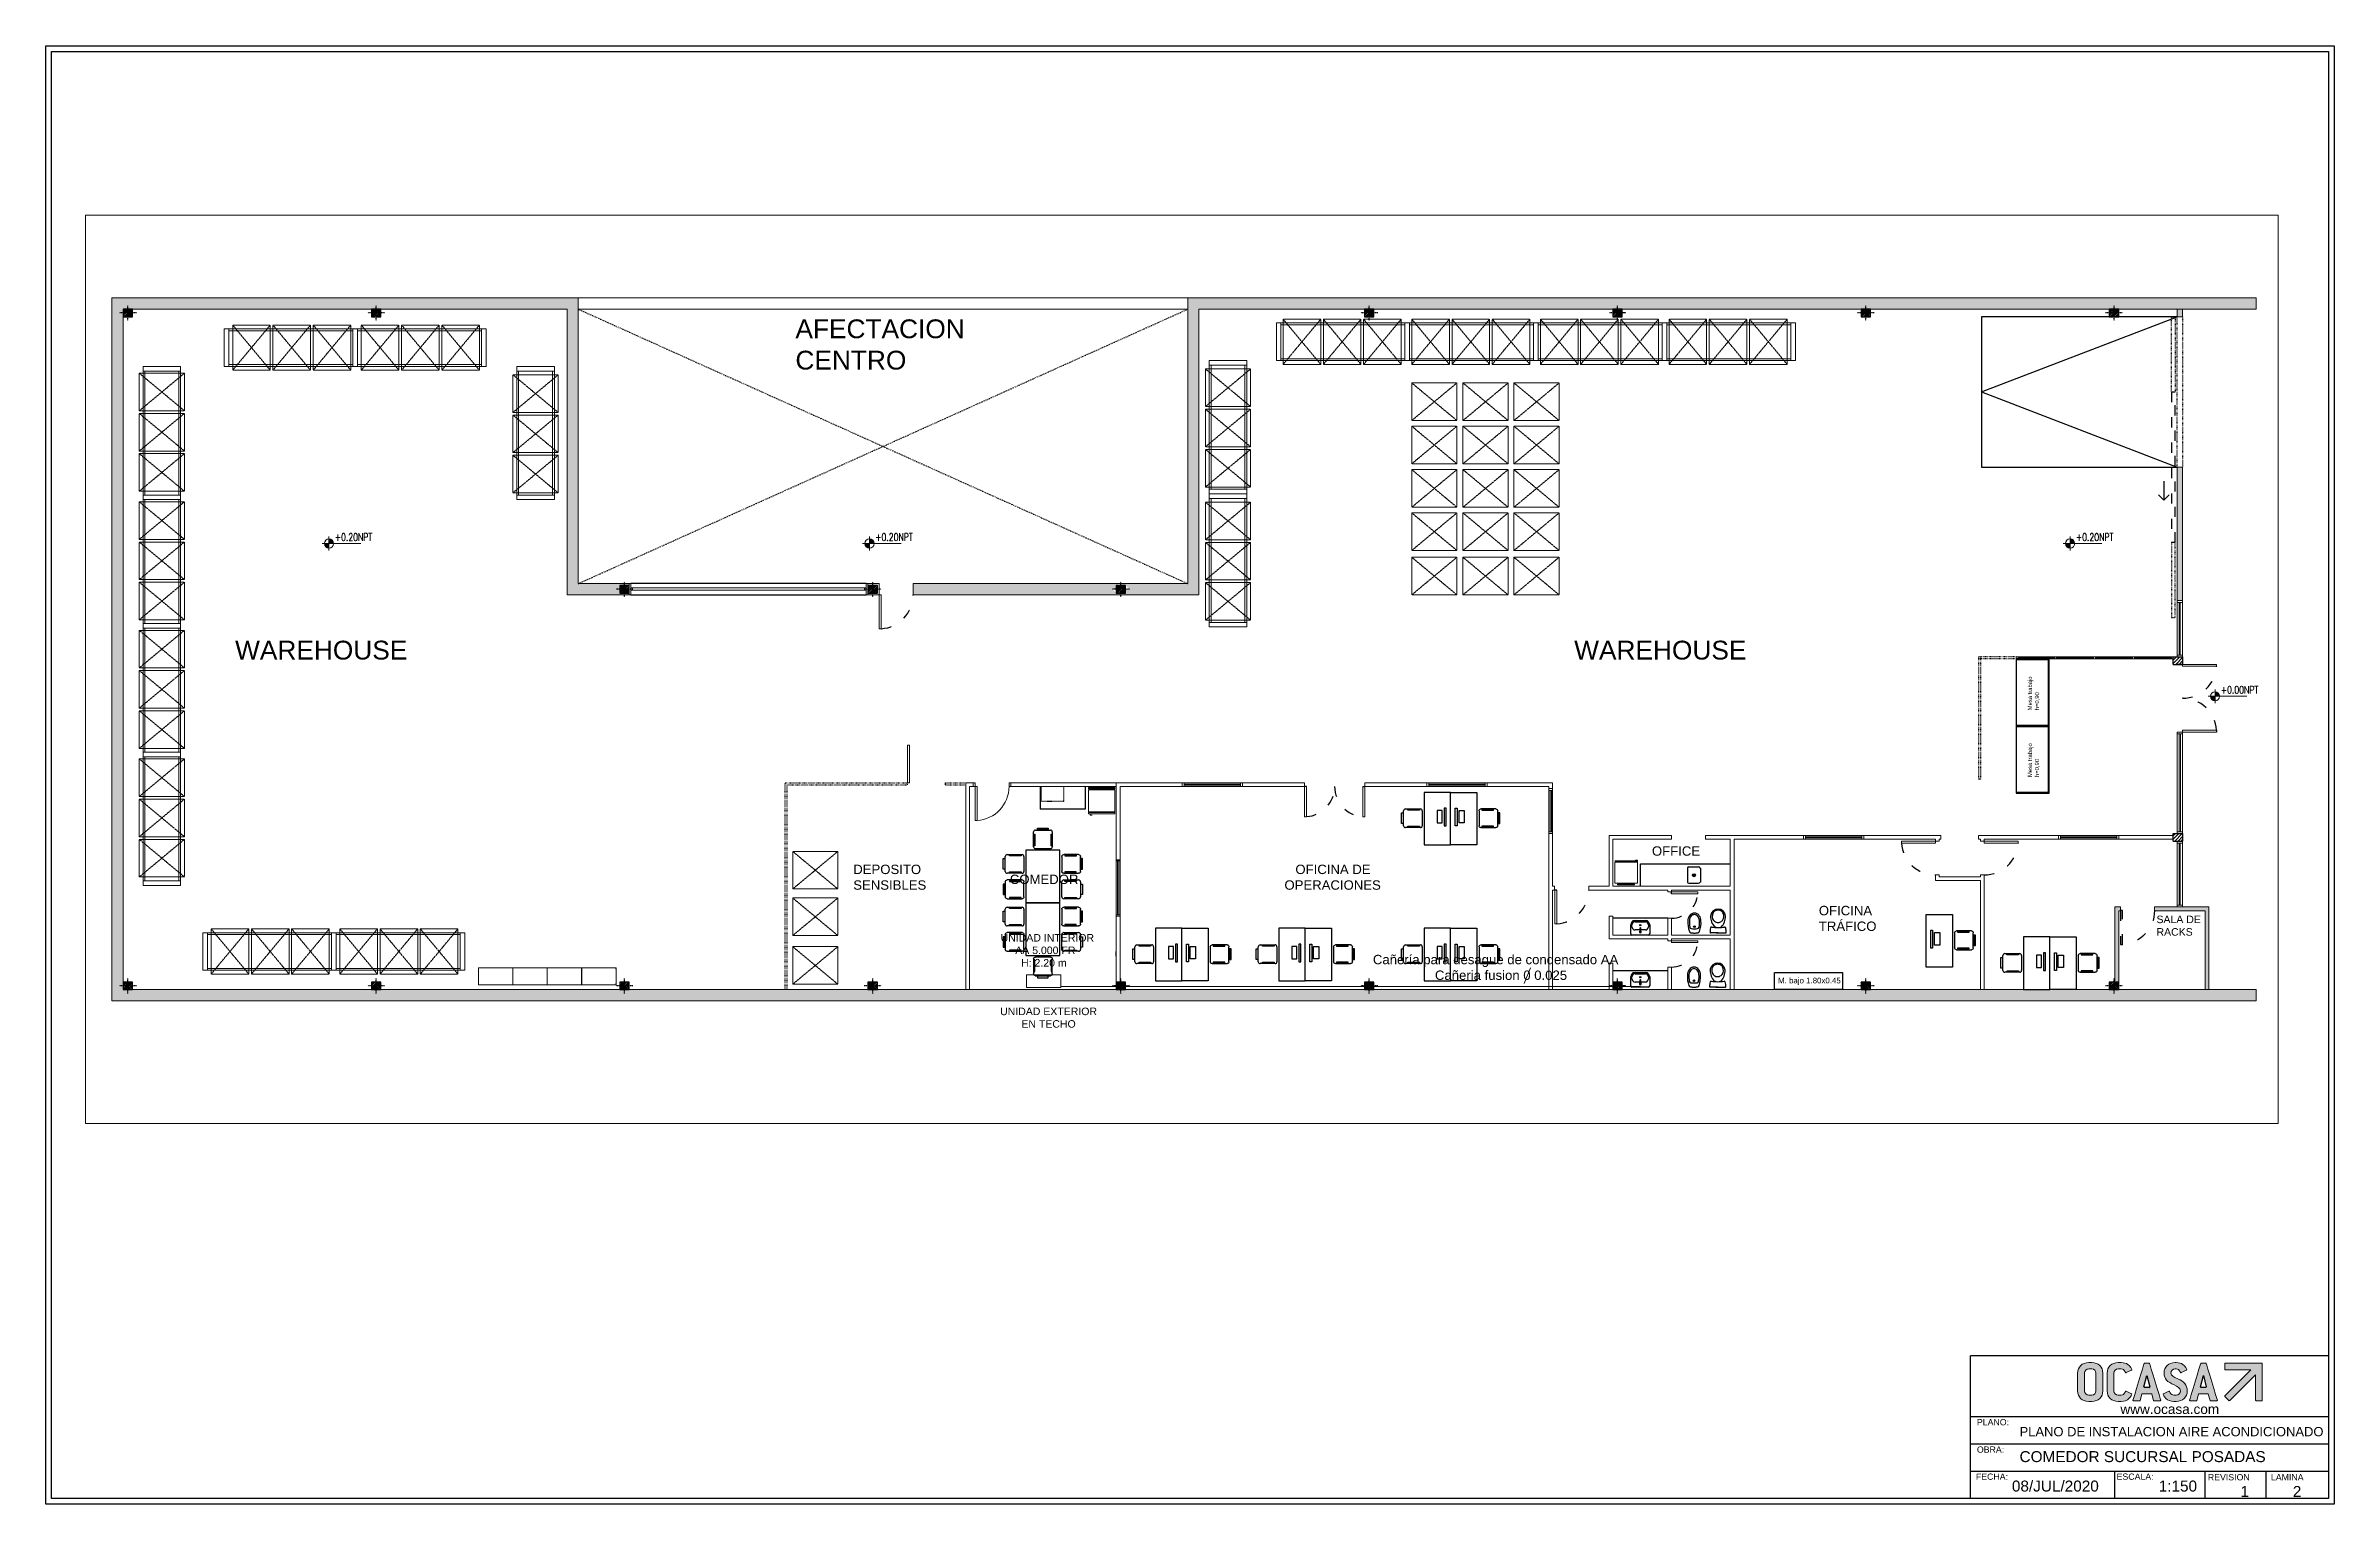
# Paper-space layout 'Instalacion AA' of a CAD drawing. Header units: millimetres. Extents: x 2 to 407, y 1 to 260.
# The model-space entities are those that its viewports show. They can reach past a viewport. Long polylines and large blocks are cut down to what shows.
import ezdxf

# ---------------------------------------------------------------- set-up
doc = ezdxf.new("R2010")
doc.units = ezdxf.units.MM
for name, pattern in [('ACAD_ISO02W100', [15, 12, -3]), ('ACAD_ISO03W100', [30, 12, -18]), ('DASHED', [0.75, 0.5, -0.25])]:
    doc.linetypes.add(name, pattern=pattern)
for name, color, linetype in [('000 - ASCENSOR', 253, 'Continuous'), ('000 - COLUMNAS', 7, 'Continuous'), ('000 - EQUIPAMIENTO', 252, 'Continuous'), ('000 - HATCH DURLOCK', 252, 'ACAD_ISO03W100'), ('000 - HATCK DURLOCK', 40, 'Continuous'), ('000 - HATCK MUROS', 252, 'ACAD_ISO03W100'), ('000 - PROYECCION', 253, 'ACAD_ISO03W100'), ('000 - PUERTAS', 252, 'ACAD_ISO03W100'), ('000 - REJAS', 3, 'ACAD_ISO03W100'), ('000 - SEÑALIZACION', 1, 'Continuous'), ('000 - TEXTO', 7, 'ACAD_ISO02W100'), ('IRI-OCASA-Layout R 9$0$OCA_Mobiliario', 8, 'Continuous'), ('Mobiliario', 8, 'Continuous')]:
    doc.layers.add(name, color=color, linetype=linetype)
for name, color, linetype, lineweight in [('000 - DURLOCK', 30, 'Continuous', 9), ('000 - MUROS', 7, 'Continuous', 20), ('000 - NIVEL', 252, 'Continuous', 15), ('000 - RACKS', 252, 'Continuous', 0), ('000 - RACKS - ESTANTERIA LIVIANA', 252, 'Continuous', 0), ('000 - TEXTO MOBILIARIO', 252, 'Continuous', 0), ('A-CARPINTERIAS', 252, 'Continuous', 0), ('INST AA', 160, 'Continuous', 0), ('OCASA_TODAS_r08$0$EQUIPAMIENTO', 8, 'Continuous', 15)]:
    doc.layers.add(name, color=color, linetype=linetype, lineweight=lineweight)
doc.layers.add('000 - VIEWPORT', color=250, linetype='Continuous', lineweight=0, plot=False)
doc.styles.add('COTAS', font='arial.ttf')
doc.styles.add('DIM', font='romans.shx', dxfattribs={"width": 0.8})
doc.styles.add('OpenGostTypeA-Regular', font='OpenGostTypeA-Regular')
doc.styles.add('ROMANS', font='ROMANS.shx')
doc.styles.add('rotulo1', font='arial.ttf')
doc.styles.get("Standard").update_dxf_attribs({"font": 'arial.ttf'})

psp = doc.layouts.new('Instalacion AA')

# ---------------------------------------------------------------- texts
at = {"style": 'rotulo1'}
for s, height, p in [('PLANO:', 1.111, (344.08, 15.36)), ('www.ocasa.com ', 1.7211, (369.51, 17.37)), ('OBRA:', 1.111, (344.08, 10.5)), ('FECHA:', 1.111, (343.9, 5.7)), ('ESCALA:', 1.111, (368.84, 5.7)), ('REVISION', 1.111, (385.01, 5.6)), ('LAMINA', 1.111, (396.19, 5.6))]:
    psp.add_text(s, height=height, dxfattribs=at).set_placement(p)
at = {"attachment_point": 1, "style": 'ROMANS'}
for s, width, insert, char_height in [('{\\fArial|b0|i0|c0|p34;PLANO DE INSTALACION AIRE ACONDICIONADO}', 68.3096, (351.64, 15.06), 1.6445), ('{\\fArial|b0|i0|c0|p34;COMEDOR SUCURSAL POSADAS}', 51.2142, (351.64, 10.78), 1.9445), ('{\\fArial|b0|i0|c0|p34;08/JUL/2020}', 0.0276, (350.28, 5.56), 1.9445), ('{\\fArial|b0|i0|c0|p34;1:150}', 0.00321, (376.3, 5.56), 1.9445), ('{\\fArial|b0|i0|c0|p34;1}', 0.00321, (390.79, 4.6), 1.9445), ('{\\fArial|b0|i0|c0|p34;2}', 1.5, (400.06, 4.6), 1.9445)]:
    psp.add_mtext_dynamic_manual_height_columns(s, width=width, gutter_width=0.0484, heights=[0], dxfattribs=dict(at, insert=insert, char_height=char_height))

msp = doc.modelspace()

# ---------------------------------------------------------------- texts
at = {"layer": '000 - EQUIPAMIENTO', "insert": (3309.518, 1543.276), "char_height": 0.15, "attachment_point": 1, "style": 'COTAS'}
msp.add_mtext_dynamic_manual_height_columns('M. bajo 1.80x0.45', width=1.81634, gutter_width=0.75, heights=[0], dxfattribs=at)
at = {"layer": '000 - TEXTO', "attachment_point": 1}
for s, width, insert, char_height in [('AFECTACION CENTRO', 6.08761, (3283.394, 1560.787), 0.5), ('WAREHOUSE', 6.08761, (3268.498, 1552.24), 0.5), ('WAREHOUSE', 6.08761, (3304.097, 1552.24), 0.5), ('OFFICE', 6.08761, (3306.164, 1546.771), 0.25), ('DEPOSITO\\PSENSIBLES', 2.10723, (3284.932, 1546.283), 0.25), ('COMEDOR', 6.08761, (3289.094, 1546.018), 0.25), ('   OFICINA DE \\POPERACIONES', 6.08761, (3296.395, 1546.283), 0.25), ('OFICINA\\PTRÁFICO', 1.51632, (3310.601, 1545.187), 0.25), ('SALA DE RACKS', 1.2652, (3319.577, 1544.928), 0.2)]:
    msp.add_mtext_dynamic_manual_height_columns(s, width=width, gutter_width=12.5, heights=[0], dxfattribs=dict(at, insert=insert, char_height=char_height))
at = {"layer": '000 - TEXTO MOBILIARIO', "char_height": 0.1125, "width": 1.41008, "attachment_point": 1, "rotation": 90, "style": 'OpenGostTypeA-Regular'}
for insert in [(3316.157, 1550.39), (3316.157, 1548.615)]:
    msp.add_mtext('Mesa trabajo\\Ph=0,90', dxfattribs=dict(at, insert=insert))
at = {"layer": 'INST AA', "attachment_point": 1}
for s, width, insert, char_height in [('UNIDAD INTERIOR \\P     AA 5.000 FR\\P       H: 2.20 m', 6.08761, (3288.85, 1544.438), 0.2), ('         Cañería para desague de condensado AA\\P                          Cañeria fusion 0 0.025 ', 7.70923, (3297.873, 1543.884), 0.25), ('\\pxqc;UNIDAD EXTERIOR\\PEN TECHO ', 6.08761, (3287.08, 1542.48), 0.2)]:
    msp.add_mtext_dynamic_manual_height_columns(s, width=width, gutter_width=12.5, heights=[0], dxfattribs=dict(at, insert=insert, char_height=char_height))

# ---------------------------------------------------------------- blocks, each defined once
blk = doc.blocks.new('000 - COLUMNA 20X25')
h = blk.add_hatch()
h.set_pattern_fill('ANSI31', color=256, scale=0.01)
h.paths.add_polyline_path([(11.904, 109.646), (12.154, 109.646), (12.154, 109.846), (11.904, 109.846)])
at = {"linetype": 'ACAD_ISO03W100', "ltscale": 0.008}
for p, q in [((12.254, 109.746), (11.804, 109.746)), ((12.029, 109.546), (12.029, 109.946))]:
    blk.add_line(p, q, dxfattribs=at)
blk.add_lwpolyline([(12.154, 109.846), (11.904, 109.846), (11.904, 109.646), (12.154, 109.646), (12.154, 109.846)])
blk = doc.blocks.new('PUERTA 090')
at = {"layer": '000 - PUERTAS'}
for p, q in [((2558.714, 1733.581), (2558.714, 1733.631)), ((2558.714, 1733.631), (2559.614, 1733.631)), ((2559.614, 1733.581), (2558.714, 1733.581)), ((2559.614, 1733.631), (2559.614, 1733.581))]:
    blk.add_line(p, q, dxfattribs=at)
blk.add_arc((2559.614, 1733.581), 0.9, 90, 176.81526, dxfattribs=at)
blk = doc.blocks.new('000 - EQUIPAMIENTO - RACKS')
at = {"layer": '000 - RACKS'}
blk.add_line((3216.886, 1578.729), (3216.886, 1579.729), dxfattribs=at)
for points in [[(3213.343, 1579.729), (3213.466, 1579.729), (3213.466, 1578.729), (3213.343, 1578.729)], [(3213.466, 1579.679), (3216.763, 1579.679), (3216.763, 1579.729), (3213.466, 1579.729)], [(3216.763, 1579.729), (3216.886, 1579.729), (3216.886, 1578.729), (3216.763, 1578.729)], [(3216.763, 1579.729), (3216.886, 1579.729), (3216.886, 1578.729), (3216.763, 1578.729)], [(3216.886, 1578.729), (3216.886, 1579.729), (3216.763, 1579.729), (3216.763, 1578.729)], [(3213.466, 1578.779), (3216.763, 1578.779), (3216.763, 1578.729), (3213.466, 1578.729)]]:
    blk.add_lwpolyline(points, close=True, dxfattribs=at)
at = {"layer": '000 - RACKS', "linetype": 'DASHED'}
for points in [[(3214.566, 1578.629), (3213.566, 1578.629), (3213.566, 1579.829), (3214.566, 1579.829), (3214.566, 1578.629)], [(3214.566, 1578.629), (3213.566, 1579.829)], [(3213.566, 1578.629), (3214.566, 1579.829)], [(3215.636, 1578.629), (3214.636, 1578.629), (3214.636, 1579.829), (3215.636, 1579.829), (3215.636, 1578.629)], [(3215.636, 1578.629), (3214.636, 1579.829)], [(3214.636, 1578.629), (3215.636, 1579.829)], [(3215.706, 1578.629), (3216.706, 1578.629), (3216.706, 1579.829), (3215.706, 1579.829), (3215.706, 1578.629)], [(3215.706, 1578.629), (3216.706, 1579.829)], [(3216.706, 1578.629), (3215.706, 1579.829)]]:
    blk.add_lwpolyline(points, dxfattribs=at)
blk = doc.blocks.new('IRI-OCASA-Layout R 9$0$OCA_SILLA')
at = {"linetype": 'Continuous'}
for p, q in [((0.055, 0.05), (0.055, 0.448)), ((0.105, 0.498), (0.502, 0.498)), ((0.502, 0), (0.105, 0)), ((0.552, 0.448), (0.552, 0.05))]:
    blk.add_line(p, q, dxfattribs=at)
for points in [[(0, 0.109), (0, 0.389), (0.043, 0.389), (0.043, 0.109)], [(0.165, 0.466), (0.165, 0.488), (0.475, 0.488), (0.475, 0.466)], [(0.168, 0.021), (0.168, 0.039), (0.475, 0.039), (0.475, 0.021)]]:
    blk.add_lwpolyline(points, close=True, dxfattribs=at)
for centre, start, end in [((0.105, 0.448), 90, 180), ((0.105, 0.05), 180, 270), ((0.502, 0.448), 0, 90), ((0.502, 0.05), 270, 0)]:
    blk.add_arc(centre, 0.05, start, end, dxfattribs=at)
blk = doc.blocks.new('000 - MOBILIARIO - PUESTO TRABAJO')
at = {"layer": '000 - EQUIPAMIENTO'}
for p, q in [((-7.103, 63.069), (-7.103, 63.019)), ((-6.626, 63.069), (-7.103, 63.069)), ((-7.103, 63.019), (-6.626, 63.019)), ((-6.707, 62.968), (-7.04, 62.968)), ((-7.04, 62.968), (-7.04, 62.83)), ((-7.04, 62.83), (-6.707, 62.83)), ((-6.707, 62.83), (-6.707, 62.968)), ((-6.626, 63.019), (-6.626, 63.069))]:
    blk.add_line(p, q, dxfattribs=at)
blk.add_lwpolyline([(-6.121, 62.49), (-6.121, 63.19), (-7.521, 63.19), (-7.521, 62.49)], close=True, dxfattribs=at)
at = {"layer": '000 - EQUIPAMIENTO', "rotation": 89.99999999999989}
blk.add_blockref('IRI-OCASA-Layout R 9$0$OCA_SILLA', (-6.583, 61.884), dxfattribs=at)
blk = doc.blocks.new('000 - SANITARIO - BACHA GRANDE')
at = {"layer": '000 - EQUIPAMIENTO'}
for p, q in [((1729.116, 1124.07), (1729.116, 1124.358)), ((1729.157, 1124.4), (1729.684, 1124.4)), ((1729.157, 1124.07), (1729.157, 1124.136)), ((1729.256, 1124.235), (1729.397, 1124.235)), ((1729.435, 1124.235), (1729.577, 1124.235)), ((1729.684, 1124.136), (1729.684, 1124.07)), ((1729.717, 1124.358), (1729.717, 1124.07)), ((1729.577, 1123.971), (1729.256, 1123.971)), ((1729.577, 1123.93), (1729.256, 1123.93))]:
    blk.add_line(p, q, dxfattribs=at)
for points in [[(1729.157, 1124.4), (1729.132, 1124.391), (1729.116, 1124.358)], [(1729.256, 1124.235), (1729.206, 1124.227), (1729.173, 1124.185), (1729.157, 1124.136)], [(1729.684, 1124.136), (1729.667, 1124.185), (1729.626, 1124.227), (1729.577, 1124.235)], [(1729.717, 1124.358), (1729.709, 1124.391), (1729.684, 1124.4)], [(1729.116, 1124.07), (1729.14, 1123.996), (1729.19, 1123.947), (1729.256, 1123.93)], [(1729.157, 1124.07), (1729.173, 1124.021), (1729.206, 1123.979), (1729.256, 1123.971)], [(1729.577, 1123.93), (1729.651, 1123.947), (1729.7, 1123.996), (1729.717, 1124.07)], [(1729.577, 1123.971), (1729.626, 1123.979), (1729.667, 1124.021), (1729.684, 1124.07)]]:
    blk.add_lwpolyline(points, dxfattribs=at)
blk.add_circle((1729.416, 1124.082), 0.02, dxfattribs=at)
for centre, radius, start, end in [((1729.416, 1124.271), 0.0534, 62.59999, 117.40578), ((1730.712, 1124.361), 1.321, 181.82659, 188.15305), ((1729.416, 1124.177), 0.0123, 194.52616, 345.47961), ((1728.121, 1124.361), 1.321, 351.85273, 358.17918)]:
    blk.add_arc(centre, radius, start, end, dxfattribs=at)
blk = doc.blocks.new('Inodoro')
at = {"layer": '000 - EQUIPAMIENTO'}
for p, q in [((0.267, 0.065), (0.267, 0.078)), ((0.267, 0.065), (0.267, 0.078)), ((0.42, -0.048), (0.42, 0.209)), ((0.42, -0.048), (0.42, 0.209)), ((0.42, 0.002), (0.42, -0.205)), ((0.42, 0.002), (0.42, -0.205)), ((0.268, -0.06), (0.268, -0.077)), ((0.268, -0.06), (0.268, -0.077))]:
    blk.add_line(p, q, dxfattribs=at)
for centre, radius, start, end in [((-0.02, 0), 0.197, 93.96359, 180.11951), ((-0.02, 0), 0.197, 93.96359, 180.11951), ((-0.019, 0), 0.167, 143.11652, 180.05939), ((-0.019, 0), 0.167, 143.11652, 180.05939), ((-0.065, 0.035), 0.11, 119.31024, 143.51482), ((-0.065, 0.035), 0.11, 119.31024, 143.51482), ((-0.026, -0.03), 0.186, 52.3975, 119.94379), ((-0.026, -0.03), 0.186, 52.3975, 119.94379), ((-0.019, -0.215), 0.413, 46.42738, 91.97751), ((-0.019, -0.215), 0.413, 46.42738, 91.97751), ((-0.042, -0.019), 0.188, 36.10816, 46.37879), ((-0.042, -0.019), 0.188, 36.10816, 46.37879), ((0, 0), 0.143, 0.05939, 39.92447), ((0, 0), 0.143, 0.05939, 39.92447), ((0, 0), 0.143, 320.19431, 0.05939), ((0, 0), 0.143, 320.19431, 0.05939), ((0.291, 0.177), 0.028, 101.77954, 188.28949), ((-1.027, -0.015), 1.304, 0.7738, 8.28949), ((-1.027, -0.015), 1.304, 0.7738, 8.28949), ((-1.027, 0.02), 1.304, 351.71051, 359.2262), ((-1.027, 0.02), 1.304, 351.71051, 359.2262), ((0.259, 0.078), 0.008, 0.05939, 46.42738), ((0.259, 0.078), 0.008, 0.05939, 46.42738), ((0.275, 0.065), 0.008, 180.05939, 215.49033), ((0.275, 0.065), 0.008, 180.05939, 215.49033), ((0.188, 0.002), 0.1, 29.1287, 35.49033), ((0.188, 0.002), 0.1, 29.1287, 35.49033), ((0.412, -0.407), 0.625, 90, 101.77954), ((0.412, 0.209), 0.008, 0, 90), ((-0.019, 0), 0.198, 180.05939, 259.4315), ((-0.019, 0), 0.198, 180.05939, 259.4315), ((-0.019, 0), 0.167, 180.05939, 217.00225), ((-0.019, 0), 0.167, 180.05939, 217.00225), ((-0.065, -0.035), 0.11, 216.60395, 240.80853), ((-0.065, -0.035), 0.11, 216.60395, 240.80853), ((-0.026, 0.03), 0.186, 240.17498, 307.72127), ((-0.026, 0.03), 0.186, 240.17498, 307.72127), ((-0.02, 0.023), 0.221, 260.60344, 266.47525), ((-0.02, 0.023), 0.221, 260.60344, 266.47525), ((-0.02, 0.215), 0.413, 268.14127, 313.6914), ((-0.02, 0.215), 0.413, 268.14127, 313.6914), ((-0.042, 0.019), 0.188, 313.73998, 324.01061), ((-0.042, 0.019), 0.188, 313.73998, 324.01061), ((0.291, -0.172), 0.028, 171.71051, 258.22046), ((0.291, -0.172), 0.028, 171.71051, 258.22046), ((0.26, -0.077), 0.008, 313.6914, 0.05939), ((0.26, -0.077), 0.008, 313.6914, 0.05939), ((0.276, -0.06), 0.008, 144.62844, 180.05939), ((0.276, -0.06), 0.008, 144.62844, 180.05939), ((0.188, 0.002), 0.1, 324.62844, 330.8913), ((0.188, 0.002), 0.1, 324.62844, 330.8913), ((0.412, 0.412), 0.625, 258.22046, 270), ((0.412, 0.412), 0.625, 258.22046, 270), ((0.412, -0.205), 0.008, 270, 0), ((0.412, -0.205), 0.008, 270, 0)]:
    blk.add_arc(centre, radius, start, end, dxfattribs=at)
blk = doc.blocks.new('000 - EQUIPAMIENTO - BIDE')
at = {"layer": '000 - EQUIPAMIENTO'}
blk.add_line((9.228, 64.027), (9.228, 64.027), dxfattribs=at)
for points in [[(9.361, 63.835, 0.246826), (9.491, 63.904, 0.151861), (9.536, 64.046, 0.10033), (9.496, 64.322, 0.271364), (9.454, 64.358, 0.042357), (9.361, 64.365, 0.042357), (9.269, 64.358, 0.271364), (9.226, 64.322, 0.10033), (9.187, 64.046, 0.151861), (9.231, 63.904, 0.246826)], [(9.278, 64.249, 0.318789), (9.237, 64.209, 0.069237), (9.228, 64.027, 0.151427), (9.276, 63.912, 0.20471), (9.361, 63.875, 0.20471), (9.447, 63.912, 0.151427), (9.494, 64.027, 0.069237), (9.486, 64.209, 0.318789), (9.444, 64.249, 0.037773), (9.361, 64.255, 0.037773)]]:
    blk.add_lwpolyline(points, format="xyb", close=True, dxfattribs=at)
blk.add_circle((9.361, 64.195), 0.023, dxfattribs=at)
blk = doc.blocks.new('estanteria_liviana_90x45')
for p, q in [((-0.913, 0.448), (-0.913, 0.416)), ((-0.911, 0.416), (-0.913, 0.416)), ((-0.913, 0.003), (-0.913, 0.035)), ((-0.911, 0.035), (-0.913, 0.035)), ((-0.911, 0.448), (-0.911, 0.416)), ((-0.911, 0.003), (-0.911, 0.035)), ((-0.876, 0.453), (-0.908, 0.453)), ((-0.876, 0.451), (-0.908, 0.451)), ((-0.876, 0.451), (-0.876, 0.453)), ((-0.035, 0.453), (-0.003, 0.453)), ((-0.035, 0.451), (-0.035, 0.453)), ((-0.035, 0.451), (-0.003, 0.451)), ((0, 0.448), (0, 0.416)), ((0, 0.416), (0.002, 0.416)), ((0, 0.003), (0, 0.035)), ((0, 0.035), (0.002, 0.035)), ((0.002, 0.448), (0.002, 0.416)), ((0.002, 0.003), (0.002, 0.035)), ((-0.876, 0), (-0.908, 0)), ((-0.876, -0.002), (-0.908, -0.002)), ((-0.876, 0), (-0.876, -0.002)), ((-0.035, 0), (-0.003, 0)), ((-0.035, 0), (-0.035, -0.002)), ((-0.035, -0.002), (-0.003, -0.002))]:
    blk.add_line(p, q)
blk.add_lwpolyline([(-0.913, 0), (-0.913, 0.451), (0, 0.451), (0, 0)], close=True)
for centre, radius, start, end in [((-0.908, 0.448), 0.005, 90, 180), ((-0.908, 0.003), 0.005, 180, 270), ((-0.908, 0.448), 0.003, 90, 180), ((-0.908, 0.003), 0.003, 180, 270), ((-0.003, 0.448), 0.005, 0, 90), ((-0.003, 0.448), 0.003, 0, 90), ((-0.003, 0.003), 0.003, 270, 0), ((-0.003, 0.003), 0.005, 270, 0)]:
    blk.add_arc(centre, radius, start, end)
blk = doc.blocks.new('A$C0D016993')
at = {"linetype": 'DASHED'}
for points in [[(0, 1.2), (1, 1.2), (1, 0), (0, 0), (0, 1.2)], [(0, 1.2), (1, 0)], [(1, 1.2), (0, 0)]]:
    blk.add_lwpolyline(points, dxfattribs=at)
blk = doc.blocks.new('000 - EQUIPAMIENTO - BACHA')
at = {"layer": '000 - EQUIPAMIENTO', "ltscale": 0.5}
for p, q in [((12.265, 64.832), (12.265, 64.462)), ((12.295, 64.862), (12.545, 64.862)), ((12.605, 64.832), (12.605, 64.462)), ((12.295, 64.432), (12.545, 64.432))]:
    blk.add_line(p, q, dxfattribs=at)
at = {"layer": '000 - EQUIPAMIENTO'}
for radius in [0.04, 0.02]:
    blk.add_circle((12.434, 64.642), radius, dxfattribs=at)
at = {"layer": '000 - EQUIPAMIENTO', "ltscale": 0.5}
for centre, radius, start, end in [((12.295, 64.832), 0.03, 90, 180), ((12.548, 64.794), 0.0684, 34.07499, 92.79491), ((12.295, 64.462), 0.03, 180, 270), ((12.548, 64.501), 0.0684, 267.20509, 325.92501)]:
    blk.add_arc(centre, radius, start, end, dxfattribs=at)
blk = doc.blocks.new('000 - EQUIPAMIENTO - HELADERA 060 x 060')
at = {"lineweight": 0}
for p, q in [((6025.443, 1321.332), (6025.443, 1321.932)), ((6025.459, 1321.332), (6025.459, 1321.932)), ((6025.481, 1321.932), (6025.481, 1321.332)), ((6026.037, 1321.932), (6025.481, 1321.932)), ((6026.037, 1321.332), (6026.037, 1321.932)), ((6026.063, 1321.856), (6026.081, 1321.856)), ((6026.063, 1321.408), (6026.063, 1321.856)), ((6026.063, 1321.408), (6026.081, 1321.408)), ((6026.081, 1321.408), (6026.081, 1321.856)), ((6025.428, 1321.382), (6025.443, 1321.382)), ((6025.428, 1321.332), (6025.428, 1321.382)), ((6025.428, 1321.332), (6025.443, 1321.332)), ((6025.443, 1321.332), (6025.443, 1321.382)), ((6025.443, 1321.332), (6025.459, 1321.332)), ((6026.037, 1321.332), (6025.481, 1321.332))]:
    blk.add_line(p, q, dxfattribs=at)
blk = doc.blocks.new('A$C741D6D8E')
at = {"layer": 'Mobiliario'}
for p, q in [((0.455, 1.805), (0, 1.805)), ((0, 1.8), (0, 0)), ((0.455, 0), (0.455, 1.805)), ((0, 0), (0.455, 0))]:
    blk.add_line(p, q, dxfattribs=at)
blk = doc.blocks.new('000 - EQUIPAMIENTO - MESA TRABAJO')
at = {"layer": '000 - EQUIPAMIENTO'}
blk.add_lwpolyline([(1.279, 67.751), (-0.521, 67.751), (-0.521, 66.871), (1.279, 66.871)], close=True, dxfattribs=at)
blk.add_lwpolyline([(-0.496, 67.751), (-0.496, 66.896), (1.254, 66.896), (1.254, 67.751)], dxfattribs=at)
blk = doc.blocks.new('Niv-p')
at = {"color": 2}
for p, q in [((-0.00216, 0), (0, 0)), ((0, 0.00216), (0, 0)), ((0, 0), (0.00993, 0)), ((0, 0), (0, -0.00216))]:
    blk.add_line(p, q, dxfattribs=at)
at = {"color": 4, "const_width": 0.00144}
for points in [[(0, -0.00072, -0.414214), (-0.00072, 0, 0)], [(0, 0.00072, -0.414214), (0.00072, 0, 0)]]:
    blk.add_lwpolyline(points, format="xyb", dxfattribs=at)
at = {"color": 2}
blk.add_circle((0, 0), 0.00144, dxfattribs=at)
at = {"color": 3, "style": 'DIM', "width": 0.75}
blk.add_attdef('NIVEL', (0.00337, 0.00084), '', height=0.0018, dxfattribs=at)
blk = doc.blocks.new('mesa comedor. 4')
at = {"layer": 'IRI-OCASA-Layout R 9$0$OCA_Mobiliario', "elevation": 0}
blk.add_lwpolyline([(-1.591, -23.165), (-1.591, -24.065), (-0.191, -24.065), (-0.191, -23.165)], close=True, dxfattribs=at)
at = {"layer": 'IRI-OCASA-Layout R 9$0$OCA_Mobiliario', "extrusion": (0, 0, -1), "zscale": -1}
for p, rotation in [((0.98, -22.559, 0), 270), ((0.802, -24.671, 0), 90)]:
    blk.add_blockref('IRI-OCASA-Layout R 9$0$OCA_SILLA', p, dxfattribs=dict(at, rotation=rotation))
at = {"layer": 'IRI-OCASA-Layout R 9$0$OCA_Mobiliario', "extrusion": (0, 0, -1), "xscale": -1, "zscale": -1}
for p, rotation in [((0.802, -22.559, 0), 90), ((0.98, -24.671, 0), 270)]:
    blk.add_blockref('IRI-OCASA-Layout R 9$0$OCA_SILLA', p, dxfattribs=dict(at, rotation=rotation))
blk = doc.blocks.new('OCASA_TODAS_r08$0$HELADERA')
at = {"layer": 'OCASA_TODAS_r08$0$EQUIPAMIENTO', "linetype": 'ByBlock'}
for p, q in [((108.4, -54.4), (12.4, -54.4)), ((12.4, -54.4), (12.4, -59.2)), ((108.4, -56), (12.4, -56)), ((108.4, -57.6), (12.4, -57.6)), ((108.4, -59.2), (12.4, -59.2)), ((108.4, -62.4), (12.4, -62.4)), ((12.4, -62.4), (12.4, -142.4)), ((108.4, -59.2), (108.4, -54.4)), ((108.4, -142.4), (108.4, -62.4)), ((12.4, -142.4), (108.4, -142.4)), ((12.4, -145.6), (108.4, -145.6)), ((12.4, -150.4), (12.4, -145.6)), ((12.4, -150.4), (108.4, -150.4)), ((101.9, -155.1), (94.9, -155.1)), ((101.9, -150.4), (101.9, -155.1)), ((108.4, -150.4), (108.4, -145.6))]:
    blk.add_line(p, q, dxfattribs=at)

# ---------------------------------------------------------------- hatches: boundary and pattern name
at = {"layer": '000 - COLUMNAS', "transparency": 33554687}
h = msp.add_hatch(dxfattribs=at)
h.set_pattern_fill('ANSI31', color=256, scale=0.02)
h.paths.add_polyline_path([(3320.273, 1551.809), (3320.023, 1551.809), (3320.023, 1551.609), (3320.273, 1551.609)])
h.paths.add_polyline_path([(3320.273, 1547.109), (3320.023, 1547.109), (3320.023, 1546.909), (3320.273, 1546.909)])
at = {"layer": '000 - HATCK MUROS', "transparency": 33554687}
h = msp.add_hatch(color=256, dxfattribs=at)
h.dxf.hatch_style = 1
h.paths.add_polyline_path([(3265.523, 1542.959), (3265.523, 1561.059), (3277.323, 1561.059), (3277.323, 1553.459), (3278.973, 1553.459), (3278.973, 1553.759), (3277.623, 1553.759), (3277.623, 1561.359), (3265.223, 1561.359), (3265.223, 1542.659), (3322.223, 1542.659), (3322.223, 1542.959)])
h = msp.add_hatch(color=256, dxfattribs=at)
h.dxf.hatch_style = 1
h.paths.add_polyline_path([(3322.223, 1561.059), (3322.223, 1561.359), (3293.823, 1561.359), (3293.823, 1553.759), (3286.523, 1553.759), (3286.523, 1553.459), (3294.123, 1553.459), (3294.123, 1561.059)])
h.paths.add_polyline_path([(3292.173, 1553.509), (3292.048, 1553.409), (3292.048, 1553.509), (3291.923, 1553.509), (3291.823, 1553.609), (3291.923, 1553.609), (3291.923, 1553.709), (3292.048, 1553.809), (3292.048, 1553.709), (3292.173, 1553.709), (3292.273, 1553.609), (3292.173, 1553.609)], flags=17)
h = msp.add_hatch(color=256, dxfattribs=at)
h.dxf.hatch_style = 1
h.paths.add_polyline_path([(3320.123, 1556.859), (3320.123, 1553.309), (3320.273, 1553.309), (3320.273, 1556.859)])
h.paths.add_polyline_path([(3320.123, 1561.059), (3320.123, 1560.859), (3320.273, 1560.859), (3320.273, 1561.059)])
h = msp.add_hatch(color=256, dxfattribs=at)
h.dxf.hatch_style = 1
h.paths.add_polyline_path([(3320.273, 1545.159), (3320.123, 1545.159), (3319.523, 1545.159), (3319.523, 1545.059), (3320.873, 1545.059), (3320.873, 1542.959), (3320.973, 1542.959), (3320.973, 1545.159)])
h.paths.add_polyline_path([(3318.473, 1545.159), (3318.473, 1543.159), (3318.573, 1543.159), (3318.573, 1545.059), (3318.623, 1545.059), (3318.623, 1545.159)])

# ---------------------------------------------------------------- linework, layer by layer
at = {"layer": '000 - ASCENSOR'}
for p, q in [((3320.123, 1560.859), (3314.923, 1560.859)), ((3314.923, 1560.859), (3314.923, 1556.859)), ((3314.923, 1558.859), (3320.123, 1560.859)), ((3314.923, 1558.859), (3320.123, 1556.859)), ((3314.923, 1556.859), (3320.123, 1556.859))]:
    msp.add_line(p, q, dxfattribs=at)
at = {"layer": '000 - COLUMNAS'}
for p, q in [((3320.023, 1551.609), (3320.023, 1551.809)), ((3320.023, 1551.809), (3320.273, 1551.809)), ((3320.023, 1551.609), (3320.273, 1551.609)), ((3320.273, 1551.609), (3320.123, 1551.609)), ((3320.273, 1551.809), (3320.273, 1551.609)), ((3320.023, 1546.909), (3320.023, 1547.109)), ((3320.023, 1547.109), (3320.273, 1547.109)), ((3320.273, 1547.109), (3320.273, 1546.909)), ((3320.023, 1546.909), (3320.273, 1546.909))]:
    msp.add_line(p, q, dxfattribs=at)
at = {"layer": '000 - DURLOCK'}
for p, q in [((3293.676, 1548.459), (3293.676, 1548.359)), ((3295.276, 1548.359), (3295.276, 1548.459)), ((3296.929, 1548.459), (3296.929, 1548.359)), ((3298.529, 1548.359), (3298.529, 1548.459)), ((3300.182, 1548.459), (3300.182, 1548.359)), ((3301.782, 1548.359), (3301.782, 1548.459)), ((3303.525, 1548.459), (3301.782, 1548.459)), ((3301.782, 1548.359), (3303.425, 1548.359)), ((3303.425, 1548.309), (3303.525, 1548.309)), ((3303.425, 1547.109), (3303.525, 1547.109)), ((3305.023, 1547.059), (3306.685, 1547.059)), ((3305.023, 1545.709), (3305.023, 1547.059)), ((3305.123, 1546.959), (3306.685, 1546.959)), ((3305.123, 1545.709), (3305.123, 1546.959)), ((3306.685, 1546.959), (3306.685, 1547.059)), ((3307.585, 1546.959), (3307.585, 1547.059)), ((3307.585, 1547.059), (3308.348, 1547.059)), ((3307.585, 1546.959), (3308.248, 1546.959)), ((3308.248, 1545.709), (3308.248, 1546.959)), ((3308.348, 1547.059), (3310.195, 1547.059)), ((3308.348, 1542.959), (3308.348, 1546.959)), ((3310.195, 1546.959), (3308.348, 1546.959)), ((3310.195, 1547.059), (3310.195, 1546.959)), ((3311.795, 1546.959), (3311.795, 1547.059)), ((3311.795, 1547.059), (3313.848, 1547.059)), ((3311.795, 1546.959), (3313.698, 1546.959)), ((3313.698, 1546.909), (3313.698, 1546.959)), ((3313.798, 1546.909), (3313.698, 1546.909)), ((3313.798, 1546.959), (3313.798, 1546.909)), ((3313.798, 1546.959), (3313.848, 1546.959)), ((3313.848, 1546.959), (3313.848, 1547.059)), ((3314.848, 1546.959), (3314.848, 1547.059)), ((3314.848, 1547.059), (3317.023, 1547.059)), ((3314.848, 1546.959), (3314.898, 1546.959)), ((3314.898, 1546.959), (3314.898, 1546.909)), ((3314.898, 1546.909), (3314.998, 1546.909)), ((3314.998, 1546.909), (3314.998, 1546.959)), ((3314.998, 1546.959), (3317.023, 1546.959)), ((3316.973, 1547.059), (3316.973, 1546.959)), ((3318.523, 1547.059), (3320.023, 1547.059)), ((3318.523, 1546.959), (3320.023, 1546.959)), ((3318.573, 1546.959), (3318.573, 1547.059)), ((3291.923, 1546.415), (3292.023, 1546.415)), ((3313.698, 1545.859), (3313.698, 1546.009)), ((3313.698, 1546.009), (3313.798, 1546.009)), ((3313.798, 1546.009), (3313.798, 1545.959)), ((3314.898, 1545.959), (3313.798, 1545.959)), ((3314.998, 1546.009), (3314.898, 1546.009)), ((3314.898, 1546.009), (3314.898, 1545.959)), ((3314.998, 1546.009), (3314.998, 1542.959)), ((3303.525, 1545.709), (3303.575, 1545.709)), ((3303.575, 1545.609), (3303.525, 1545.609)), ((3303.575, 1545.709), (3303.575, 1545.609)), ((3304.485, 1545.709), (3305.023, 1545.709)), ((3304.485, 1545.609), (3304.485, 1545.709)), ((3304.485, 1545.609), (3305.023, 1545.609)), ((3305.023, 1545.609), (3306.585, 1545.609)), ((3305.123, 1545.709), (3308.248, 1545.709)), ((3306.585, 1545.559), (3306.585, 1545.609)), ((3306.585, 1545.559), (3306.685, 1545.559)), ((3306.685, 1545.559), (3306.685, 1545.609)), ((3306.685, 1545.609), (3308.248, 1545.609)), ((3308.248, 1544.409), (3308.248, 1545.609)), ((3314.898, 1545.859), (3313.698, 1545.859)), ((3314.898, 1545.859), (3314.898, 1542.959)), ((3291.923, 1544.915), (3292.023, 1544.915)), ((3305.023, 1544.309), (3305.023, 1544.909)), ((3305.023, 1544.909), (3305.123, 1544.909)), ((3305.123, 1544.409), (3305.123, 1544.909)), ((3306.585, 1544.409), (3306.585, 1544.859)), ((3306.585, 1544.859), (3306.685, 1544.859)), ((3306.685, 1544.409), (3306.685, 1544.859)), ((3305.023, 1544.309), (3306.585, 1544.309)), ((3305.123, 1544.409), (3306.585, 1544.409)), ((3306.585, 1544.259), (3306.585, 1544.309)), ((3306.585, 1544.259), (3306.685, 1544.259)), ((3306.685, 1544.409), (3308.248, 1544.409)), ((3306.685, 1544.309), (3308.248, 1544.309)), ((3306.685, 1544.259), (3306.685, 1544.309)), ((3308.248, 1542.959), (3308.248, 1544.309)), ((3305.023, 1542.959), (3305.023, 1543.659)), ((3305.023, 1543.659), (3305.123, 1543.659)), ((3305.123, 1542.959), (3305.123, 1543.659)), ((3306.585, 1542.959), (3306.585, 1543.559)), ((3306.585, 1543.559), (3306.685, 1543.559)), ((3306.685, 1542.959), (3306.685, 1543.559))]:
    msp.add_line(p, q, dxfattribs=at)
at = {"layer": '000 - DURLOCK', "color": 30}
for points in [[(3288.123, 1548.459), (3287.923, 1548.459), (3287.923, 1542.959)], [(3288.123, 1548.359), (3288.023, 1548.359), (3288.023, 1542.959)], [(3291.923, 1548.459), (3289.123, 1548.459)], [(3289.123, 1548.359), (3289.123, 1548.459)], [(3291.923, 1548.359), (3289.123, 1548.359)]]:
    msp.add_lwpolyline(points, dxfattribs=at)
at = {"layer": '000 - DURLOCK'}
for points in [[(3288.123, 1548.359), (3288.123, 1548.459)], [(3291.923, 1546.415), (3291.923, 1548.459), (3293.726, 1548.459)], [(3292.023, 1546.415), (3292.023, 1548.359), (3293.726, 1548.359)], [(3295.276, 1548.459), (3296.929, 1548.459)], [(3295.276, 1548.359), (3296.929, 1548.359)], [(3298.529, 1548.459), (3300.232, 1548.459)], [(3298.529, 1548.359), (3300.232, 1548.359)], [(3303.425, 1548.359), (3303.425, 1548.309)], [(3303.525, 1548.459), (3303.525, 1548.309)], [(3303.425, 1547.109), (3303.425, 1542.959)], [(3303.525, 1547.109), (3303.525, 1545.709)], [(3303.525, 1545.609), (3303.525, 1542.959)], [(3291.923, 1542.959), (3291.923, 1544.915)], [(3292.023, 1542.959), (3292.023, 1544.915)]]:
    msp.add_lwpolyline(points, dxfattribs=at)
at = {"layer": '000 - EQUIPAMIENTO'}
for p, q in [((3305.862, 1545.709), (3305.862, 1546.309)), ((3305.862, 1546.309), (3308.248, 1546.309)), ((3306.586, 1544.859), (3305.123, 1544.859)), ((3306.585, 1543.459), (3305.123, 1543.459))]:
    msp.add_line(p, q, dxfattribs=at)
at = {"layer": '000 - HATCH DURLOCK', "linetype": 'ByBlock'}
for p, q in [((3285.273, 1553.759), (3279.023, 1553.759)), ((3279.023, 1553.459), (3285.273, 1553.459))]:
    msp.add_line(p, q, dxfattribs=at)
at = {"layer": '000 - MUROS'}
for p, q in [((3277.623, 1561.359), (3293.823, 1561.359)), ((3277.623, 1561.059), (3293.823, 1561.059)), ((3320.123, 1561.059), (3320.123, 1560.859)), ((3320.123, 1560.859), (3320.273, 1560.859)), ((3320.273, 1560.859), (3320.273, 1561.059)), ((3320.123, 1556.859), (3320.123, 1553.309)), ((3320.123, 1556.859), (3320.273, 1556.859)), ((3320.273, 1556.859), (3320.273, 1553.309)), ((3285.623, 1553.759), (3285.623, 1553.459)), ((3286.523, 1553.759), (3286.523, 1553.459)), ((3318.473, 1545.159), (3318.623, 1545.159)), ((3318.473, 1543.159), (3318.473, 1545.159)), ((3318.573, 1545.059), (3318.623, 1545.059)), ((3318.573, 1543.159), (3318.573, 1545.059)), ((3318.573, 1545.059), (3318.623, 1545.059)), ((3318.623, 1545.059), (3318.623, 1545.159)), ((3319.523, 1545.159), (3319.523, 1545.059)), ((3319.523, 1545.159), (3320.123, 1545.159)), ((3319.523, 1545.059), (3320.873, 1545.059)), ((3320.273, 1545.159), (3320.123, 1545.159)), ((3320.273, 1545.159), (3320.973, 1545.159)), ((3320.873, 1542.959), (3320.873, 1545.059)), ((3320.973, 1542.959), (3320.973, 1545.159))]:
    msp.add_line(p, q, dxfattribs=at)
for points in [[(3265.223, 1542.659), (3265.223, 1561.359), (3277.623, 1561.359), (3277.623, 1553.759), (3278.973, 1553.759)], [(3286.523, 1553.759), (3293.823, 1553.759), (3293.823, 1561.359), (3322.223, 1561.359), (3322.223, 1561.059)], [(3322.223, 1542.959), (3265.523, 1542.959), (3265.523, 1561.059), (3277.323, 1561.059), (3277.323, 1553.459), (3278.973, 1553.459)], [(3286.523, 1553.459), (3294.123, 1553.459), (3294.123, 1561.059), (3322.223, 1561.059)], [(3285.323, 1553.759), (3285.623, 1553.759)], [(3285.323, 1553.459), (3285.623, 1553.459)], [(3322.223, 1542.959), (3322.223, 1542.659), (3265.223, 1542.659)]]:
    msp.add_lwpolyline(points, dxfattribs=at)
at = {"layer": '000 - PROYECCION', "ltscale": 0.05}
for p, q in [((3277.623, 1553.759), (3293.823, 1561.059)), ((3277.623, 1561.059), (3293.823, 1553.759)), ((3319.973, 1558.859), (3319.973, 1560.859)), ((3320.073, 1560.859), (3320.073, 1558.859)), ((3320.123, 1556.859), (3320.123, 1560.859)), ((3320.273, 1560.859), (3320.273, 1556.859)), ((3319.973, 1554.859), (3319.973, 1552.859)), ((3320.073, 1552.859), (3320.073, 1554.859)), ((3319.973, 1552.859), (3320.073, 1552.859))]:
    msp.add_line(p, q, dxfattribs=at)
at = {"layer": '000 - PROYECCION'}
msp.add_line((3319.973, 1560.859), (3320.073, 1560.859), dxfattribs=at)
at = {"layer": '000 - PUERTAS'}
for p, q in [((3319.973, 1558.859), (3320.073, 1558.859)), ((3319.973, 1558.859), (3319.973, 1554.859)), ((3320.073, 1554.859), (3320.073, 1558.859)), ((3319.973, 1554.859), (3320.073, 1554.859)), ((3321.173, 1549.859), (3321.173, 1549.809)), ((3296.979, 1548.359), (3296.929, 1548.359)), ((3298.479, 1548.359), (3298.529, 1548.359)), ((3303.635, 1545.609), (3303.585, 1545.609)), ((3306.685, 1545.509), (3306.685, 1545.559))]:
    msp.add_line(p, q, dxfattribs=at)
for centre, radius, start, end in [((3285.623, 1553.459), 0.9, 273.18474, 0), ((3320.273, 1551.609), 0.9, 270, 356.81526), ((3320.273, 1549.809), 0.9, 3.18474, 90), ((3296.929, 1548.359), 0.8, 273.58332, 0), ((3298.529, 1548.359), 0.8, 180, 266.41668), ((3313.698, 1546.909), 0.9, 183.18474, 270), ((3314.998, 1546.909), 0.9, 270, 356.81526), ((3303.585, 1545.609), 0.9, 273.18474, 0), ((3306.685, 1545.559), 0.7, 270, 355.90396), ((3306.685, 1544.259), 0.7, 270, 355.90396)]:
    msp.add_arc(centre, radius, start, end, dxfattribs=at)
at = {"layer": '000 - REJAS', "ltscale": 0.05}
for p, q in [((3314.848, 1551.809), (3314.848, 1548.559)), ((3315.848, 1551.809), (3314.848, 1551.809)), ((3315.848, 1551.759), (3314.848, 1551.759)), ((3314.898, 1551.809), (3314.898, 1548.559))]:
    msp.add_line(p, q, dxfattribs=at)
at = {"layer": '000 - REJAS', "color": 10, "ltscale": 0.05}
for p, q in [((3286.373, 1548.409), (3286.373, 1548.459)), ((3287.373, 1548.459), (3287.923, 1548.459)), ((3287.373, 1548.409), (3287.923, 1548.409))]:
    msp.add_line(p, q, dxfattribs=at)
at = {"layer": '000 - REJAS', "color": 10}
msp.add_line((3287.373, 1548.459), (3287.373, 1548.409), dxfattribs=at)
at = {"layer": '000 - REJAS'}
msp.add_line((3314.898, 1548.559), (3314.848, 1548.559), dxfattribs=at)
at = {"layer": '000 - REJAS', "color": 10, "ltscale": 0.05}
for points in [[(3283.123, 1542.959), (3283.123, 1548.459), (3286.373, 1548.459)], [(3283.173, 1542.959), (3283.173, 1548.409), (3286.373, 1548.409)]]:
    msp.add_lwpolyline(points, dxfattribs=at)
at = {"layer": '000 - SEÑALIZACION'}
for p, q in [((3319.773, 1556.48), (3319.773, 1555.98)), ((3319.773, 1555.98), (3319.631, 1556.121)), ((3319.773, 1555.98), (3319.914, 1556.121))]:
    msp.add_line(p, q, dxfattribs=at)
at = {"layer": 'A-CARPINTERIAS', "color": 2}
for p, q in [((3278.973, 1553.759), (3278.973, 1553.459)), ((3278.973, 1553.759), (3279.023, 1553.759)), ((3278.973, 1553.459), (3279.023, 1553.459)), ((3279.023, 1553.759), (3279.023, 1553.459)), ((3279.023, 1553.645), (3285.273, 1553.645)), ((3279.023, 1553.585), (3285.273, 1553.585)), ((3285.273, 1553.759), (3285.273, 1553.459)), ((3285.273, 1553.759), (3285.323, 1553.759)), ((3285.273, 1553.459), (3285.323, 1553.459)), ((3285.323, 1553.759), (3285.323, 1553.459)), ((3285.623, 1553.459), (3285.623, 1552.559)), ((3285.673, 1553.459), (3285.623, 1553.459)), ((3285.673, 1552.559), (3285.673, 1553.459)), ((3320.273, 1553.309), (3320.123, 1553.309)), ((3320.123, 1553.309), (3320.123, 1553.259)), ((3320.273, 1553.259), (3320.123, 1553.259)), ((3320.179, 1551.859), (3320.179, 1553.259)), ((3320.209, 1551.859), (3320.209, 1553.259)), ((3320.273, 1553.259), (3320.273, 1553.309)), ((3285.623, 1552.559), (3285.673, 1552.559)), ((3315.848, 1551.759), (3315.848, 1551.809)), ((3315.898, 1551.809), (3315.848, 1551.809)), ((3315.848, 1551.759), (3315.898, 1551.759)), ((3315.898, 1551.759), (3315.898, 1551.809)), ((3315.898, 1551.784), (3316.863, 1551.784)), ((3316.863, 1551.759), (3316.863, 1551.809)), ((3316.863, 1551.809), (3316.913, 1551.809)), ((3316.863, 1551.759), (3316.913, 1551.759)), ((3316.913, 1551.759), (3316.913, 1551.809)), ((3316.913, 1551.784), (3317.903, 1551.784)), ((3317.903, 1551.759), (3317.903, 1551.809)), ((3317.903, 1551.809), (3317.953, 1551.809)), ((3317.953, 1551.759), (3317.903, 1551.759)), ((3317.953, 1551.759), (3317.953, 1551.809)), ((3317.953, 1551.784), (3318.943, 1551.784)), ((3318.943, 1551.759), (3318.943, 1551.809)), ((3318.993, 1551.809), (3318.943, 1551.809)), ((3318.943, 1551.759), (3318.993, 1551.759)), ((3318.993, 1551.759), (3318.993, 1551.809)), ((3318.993, 1551.784), (3319.973, 1551.784)), ((3319.973, 1551.759), (3319.973, 1551.809)), ((3319.973, 1551.809), (3320.023, 1551.809)), ((3320.023, 1551.759), (3319.973, 1551.759)), ((3320.273, 1551.859), (3320.123, 1551.859)), ((3320.123, 1551.859), (3320.123, 1551.809)), ((3320.273, 1551.859), (3320.273, 1551.809)), ((3320.273, 1551.559), (3320.273, 1551.609)), ((3320.273, 1551.609), (3321.173, 1551.609)), ((3321.173, 1551.559), (3320.273, 1551.559)), ((3321.173, 1551.609), (3321.173, 1551.559)), ((3320.273, 1549.809), (3320.123, 1549.809)), ((3320.123, 1549.759), (3320.123, 1549.809)), ((3320.273, 1549.759), (3320.123, 1549.759)), ((3320.183, 1547.159), (3320.183, 1549.759)), ((3320.213, 1547.159), (3320.213, 1549.759)), ((3320.273, 1549.809), (3320.273, 1549.859)), ((3320.273, 1549.859), (3321.173, 1549.859)), ((3321.173, 1549.809), (3320.273, 1549.809)), ((3320.273, 1549.809), (3320.273, 1549.759)), ((3293.726, 1548.459), (3293.676, 1548.459)), ((3293.676, 1548.359), (3293.726, 1548.359)), ((3293.726, 1548.459), (3293.726, 1548.359)), ((3295.226, 1548.425), (3293.726, 1548.425)), ((3295.226, 1548.395), (3293.726, 1548.395)), ((3295.226, 1548.359), (3295.226, 1548.459)), ((3295.276, 1548.459), (3295.226, 1548.459)), ((3295.226, 1548.359), (3295.276, 1548.359)), ((3296.929, 1548.359), (3296.929, 1547.559)), ((3296.979, 1547.559), (3296.979, 1548.359)), ((3298.479, 1547.559), (3298.479, 1548.359)), ((3298.529, 1548.359), (3298.529, 1547.559)), ((3300.232, 1548.459), (3300.182, 1548.459)), ((3300.182, 1548.359), (3300.232, 1548.359)), ((3300.232, 1548.459), (3300.232, 1548.359)), ((3301.732, 1548.425), (3300.232, 1548.425)), ((3301.732, 1548.395), (3300.232, 1548.395)), ((3301.732, 1548.359), (3301.732, 1548.459)), ((3301.782, 1548.459), (3301.732, 1548.459)), ((3301.732, 1548.359), (3301.782, 1548.359)), ((3303.425, 1548.259), (3303.425, 1548.309)), ((3303.525, 1548.259), (3303.525, 1548.309)), ((3303.425, 1548.259), (3303.525, 1548.259)), ((3303.461, 1548.259), (3303.461, 1547.159)), ((3303.491, 1548.259), (3303.491, 1547.159)), ((3296.929, 1547.559), (3296.979, 1547.559)), ((3298.529, 1547.559), (3298.479, 1547.559)), ((3303.425, 1547.159), (3303.525, 1547.159)), ((3303.425, 1547.109), (3303.425, 1547.159)), ((3303.525, 1547.109), (3303.525, 1547.159)), ((3320.273, 1547.159), (3320.123, 1547.159)), ((3320.123, 1547.159), (3320.123, 1547.109)), ((3320.273, 1547.159), (3320.273, 1547.109)), ((3310.245, 1547.059), (3310.195, 1547.059)), ((3310.195, 1546.959), (3310.245, 1546.959)), ((3310.245, 1547.059), (3310.245, 1546.959)), ((3311.745, 1547.025), (3310.245, 1547.025)), ((3311.745, 1546.995), (3310.245, 1546.995)), ((3311.745, 1546.959), (3311.745, 1547.059)), ((3311.795, 1547.059), (3311.745, 1547.059)), ((3311.745, 1546.959), (3311.795, 1546.959)), ((3313.698, 1546.909), (3312.798, 1546.909)), ((3312.798, 1546.909), (3312.798, 1546.859)), ((3312.798, 1546.859), (3313.698, 1546.859)), ((3313.698, 1546.859), (3313.698, 1546.909)), ((3314.998, 1546.909), (3315.898, 1546.909)), ((3314.998, 1546.859), (3314.998, 1546.909)), ((3315.898, 1546.859), (3314.998, 1546.859)), ((3315.898, 1546.909), (3315.898, 1546.859)), ((3317.023, 1547.059), (3316.973, 1547.059)), ((3316.973, 1546.959), (3317.023, 1546.959)), ((3317.023, 1547.059), (3317.023, 1546.959)), ((3318.523, 1547.025), (3317.023, 1547.025)), ((3318.523, 1546.995), (3317.023, 1546.995)), ((3318.523, 1546.959), (3318.523, 1547.059)), ((3318.573, 1547.059), (3318.523, 1547.059)), ((3318.523, 1546.959), (3318.573, 1546.959)), ((3320.123, 1546.909), (3320.123, 1546.859)), ((3320.123, 1546.859), (3320.273, 1546.859)), ((3320.181, 1546.859), (3320.181, 1545.209)), ((3320.211, 1546.859), (3320.211, 1545.209)), ((3320.273, 1546.859), (3320.273, 1546.909)), ((3291.923, 1546.385), (3291.923, 1546.415)), ((3292.023, 1546.385), (3291.923, 1546.385)), ((3291.958, 1544.945), (3291.958, 1546.385)), ((3291.988, 1544.945), (3291.988, 1546.385)), ((3292.023, 1546.415), (3292.023, 1546.385)), ((3303.585, 1545.609), (3303.585, 1544.709)), ((3303.635, 1544.709), (3303.635, 1545.609)), ((3306.685, 1545.559), (3307.385, 1545.559)), ((3307.385, 1545.509), (3306.685, 1545.509)), ((3307.385, 1545.559), (3307.385, 1545.509)), ((3292.023, 1544.945), (3291.923, 1544.945)), ((3291.923, 1544.915), (3291.923, 1544.945)), ((3292.023, 1544.915), (3292.023, 1544.945)), ((3303.585, 1544.709), (3303.635, 1544.709)), ((3320.273, 1545.209), (3320.123, 1545.209)), ((3320.123, 1545.209), (3320.123, 1545.159)), ((3320.273, 1545.209), (3320.273, 1545.159)), ((3306.685, 1544.259), (3307.385, 1544.259)), ((3306.685, 1544.209), (3306.685, 1544.259)), ((3307.385, 1544.209), (3306.685, 1544.209)), ((3307.385, 1544.259), (3307.385, 1544.209))]:
    msp.add_line(p, q, dxfattribs=at)
at = {"layer": 'A-CARPINTERIAS', "color": 252}
for p, q in [((3320.123, 1551.859), (3320.123, 1553.259)), ((3320.273, 1553.259), (3320.273, 1551.859)), ((3319.973, 1551.809), (3315.898, 1551.809)), ((3319.973, 1551.759), (3315.898, 1551.759)), ((3320.123, 1547.159), (3320.123, 1549.759)), ((3320.273, 1549.759), (3320.273, 1547.159)), ((3295.276, 1548.459), (3293.676, 1548.459)), ((3293.726, 1548.359), (3295.226, 1548.359)), ((3301.782, 1548.459), (3300.232, 1548.459)), ((3300.232, 1548.359), (3301.782, 1548.359)), ((3311.745, 1547.059), (3310.245, 1547.059)), ((3310.245, 1546.959), (3311.745, 1546.959)), ((3318.523, 1547.059), (3317.023, 1547.059)), ((3317.023, 1546.959), (3318.523, 1546.959)), ((3320.123, 1545.209), (3320.123, 1546.859)), ((3320.273, 1546.859), (3320.273, 1545.209)), ((3291.923, 1544.945), (3291.923, 1546.385)), ((3292.023, 1544.945), (3292.023, 1546.385))]:
    msp.add_line(p, q, dxfattribs=at)
at = {"layer": 'A-CARPINTERIAS', "color": 10}
for p, q in [((3286.423, 1549.459), (3286.373, 1549.459)), ((3286.373, 1549.459), (3286.373, 1548.459)), ((3286.423, 1548.459), (3286.423, 1549.459)), ((3286.423, 1548.459), (3286.373, 1548.459))]:
    msp.add_line(p, q, dxfattribs=at)
at = {"layer": 'A-CARPINTERIAS'}
msp.add_line((3291.91, 1543.973), (3291.91, 1543.852), dxfattribs=at)
for points in [[(3288.123, 1548.459), (3288.173, 1548.459), (3288.173, 1548.359), (3288.123, 1548.359)], [(3288.173, 1548.359), (3288.223, 1548.359), (3288.223, 1547.459), (3288.173, 1547.459)], [(3289.073, 1548.459), (3289.123, 1548.459), (3289.123, 1548.359), (3289.073, 1548.359)]]:
    msp.add_lwpolyline(points, close=True, dxfattribs=at)
at = {"layer": 'A-CARPINTERIAS', "color": 252}
for points in [[(3303.425, 1548.259), (3303.425, 1547.159)], [(3303.525, 1548.259), (3303.525, 1547.159)]]:
    msp.add_lwpolyline(points, dxfattribs=at)
at = {"layer": 'A-CARPINTERIAS'}
msp.add_arc((3288.17, 1548.36), 0.903, 273.33738, 359.93577, dxfattribs=at)
at = {"layer": 'INST AA'}
for p, q in [((3315.898, 1551.797), (3315.898, 1551.784)), ((3302.935, 1543.537), (3302.765, 1543.123)), ((3290.45, 1543.042), (3305.856, 1543.042))]:
    msp.add_line(p, q, dxfattribs=at)
msp.add_lwpolyline([(3289.537, 1543.351), (3290.45, 1543.351), (3290.45, 1543.013), (3289.537, 1543.013)], close=True, dxfattribs=at)
at = {"layer": 'IRI-OCASA-Layout R 9$0$OCA_Mobiliario'}
for p, q in [((3289.901, 1548.359), (3289.901, 1547.759)), ((3291.101, 1548.359), (3291.101, 1547.759))]:
    msp.add_line(p, q, dxfattribs=at)
at = {"layer": 'IRI-OCASA-Layout R 9$0$OCA_Mobiliario', "linetype": 'ACAD_ISO03W100', "ltscale": 0.04}
for p, q in [((3289.932, 1547.959), (3289.932, 1548.359)), ((3290.532, 1547.959), (3290.532, 1548.359))]:
    msp.add_line(p, q, dxfattribs=at)
at = {"layer": 'IRI-OCASA-Layout R 9$0$OCA_Mobiliario'}
msp.add_lwpolyline([(3291.101, 1547.759), (3289.901, 1547.759)], dxfattribs=at)
at = {"layer": 'IRI-OCASA-Layout R 9$0$OCA_Mobiliario', "linetype": 'ACAD_ISO03W100', "ltscale": 0.04}
msp.add_lwpolyline([(3290.532, 1547.959), (3289.932, 1547.959)], dxfattribs=at)

# ---------------------------------------------------------------- block references
at = {"linetype": 'ACAD_ISO03W100'}
for p in [(3253.619, 1451.213), (3260.219, 1451.213), (3286.619, 1451.213), (3293.219, 1451.213), (3299.819, 1451.213), (3306.419, 1451.213), (3266.819, 1443.863), (3273.419, 1443.863), (3280.019, 1443.863), (3253.619, 1433.313), (3260.219, 1433.313), (3266.819, 1433.313), (3273.419, 1433.313), (3280.019, 1433.313), (3286.619, 1433.313), (3293.219, 1433.313), (3299.819, 1433.313), (3306.419, 1433.313)]:
    msp.add_blockref('000 - COLUMNA 20X25', p, dxfattribs=at)
at = {"layer": '000 - DURLOCK'}
for p in [(54.868, -19.193), (58.288, -19.193), (54.296, -35.255), (57.716, -35.255)]:
    msp.add_blockref('000 - EQUIPAMIENTO - RACKS', p, dxfattribs=at)
for p, rotation in [((6513.065, 3139.421), 179.9999999999999), ((6516.485, 3139.421), 179.9999999999999), ((6519.905, 3139.421), 179.9999999999999), ((6523.325, 3139.421), 179.9999999999999), ((4845.78, -1657.35), 90), ((1697.257, 4772.879), 269.9999999999999), ((1715.666, 4773.035), 269.9999999999999), ((4845.78, -1660.77), 90), ((1715.666, 4769.492), 269.9999999999999), ((4845.78, -1664.19), 90), ((4845.78, -1667.61), 90)]:
    msp.add_blockref('000 - EQUIPAMIENTO - RACKS', p, dxfattribs=dict(at, rotation=rotation))
at = {"layer": '000 - EQUIPAMIENTO', "xscale": -1, "rotation": 90}
for name, p in [('000 - EQUIPAMIENTO - HELADERA 060 x 060', (4627.109, 7571.83)), ('A$C741D6D8E', (3311.228, 1543.414))]:
    msp.add_blockref(name, p, dxfattribs=at)
at = {"layer": '000 - EQUIPAMIENTO'}
msp.add_blockref('000 - EQUIPAMIENTO - BACHA', (3294.846, 1481.359), dxfattribs=at)
at = {"layer": '000 - EQUIPAMIENTO', "xscale": 0.8334435145998278, "yscale": 0.8334435145998278, "zscale": 0.8334435145998278, "rotation": 180}
for p in [(4747.226, 2481.533), (4747.226, 2480.148)]:
    msp.add_blockref('000 - SANITARIO - BACHA GRANDE', p, dxfattribs=at)
at = {"layer": '000 - EQUIPAMIENTO'}
for name, p, rotation in [('000 - EQUIPAMIENTO - BIDE', (3316.655, 1608.83), 180), ('Inodoro', (3307.922, 1544.886), 270), ('000 - EQUIPAMIENTO - BIDE', (3316.643, 1607.392), 180), ('Inodoro', (3307.91, 1543.447), 270)]:
    msp.add_blockref(name, p, dxfattribs=dict(at, rotation=rotation))
at = {"layer": '000 - HATCK DURLOCK'}
for name, p, rotation in [('000 - EQUIPAMIENTO - MESA TRABAJO', (3383.599, 1550.481), 90), ('000 - EQUIPAMIENTO - MESA TRABAJO', (3383.599, 1548.706), 90), ('000 - MOBILIARIO - PUESTO TRABAJO', (3237.623, 1540.686), 269.9999999999999), ('000 - MOBILIARIO - PUESTO TRABAJO', (3230.479, 1537.069), 269.9999999999999), ('000 - MOBILIARIO - PUESTO TRABAJO', (3233.759, 1537.069), 269.9999999999999), ('000 - MOBILIARIO - PUESTO TRABAJO', (3237.623, 1537.069), 269.9999999999999), ('000 - MOBILIARIO - PUESTO TRABAJO', (3253.554, 1536.838), 270)]:
    msp.add_blockref(name, p, dxfattribs=dict(at, rotation=rotation))
at = {"layer": '000 - HATCK DURLOCK', "xscale": -1, "rotation": 90}
for p in [(3364.003, 1540.686), (3376.646, 1537.438), (3356.859, 1537.069), (3360.139, 1537.069), (3364.003, 1537.069), (3379.935, 1536.838)]:
    msp.add_blockref('000 - MOBILIARIO - PUESTO TRABAJO', p, dxfattribs=at)
at = {"layer": '000 - NIVEL'}
ref = msp.add_blockref('Niv-p', (3270.994, 1554.825), dxfattribs=dict(at, xscale=85.22727272727263, yscale=85.22727272727263, zscale=85.22727272727263))
ref.add_attrib('NIVEL', '+0.20NPT', (3271.148, 1554.897), dxfattribs={"layer": '000 - ASCENSOR', "lineweight": 0, "height": 0.2, "style": 'DIM', "width": 0.75})
ref = msp.add_blockref('Niv-p', (3285.363, 1554.825), dxfattribs=dict(at, xscale=85.22727272727263, yscale=85.22727272727263, zscale=85.22727272727263))
ref.add_attrib('NIVEL', '+0.20NPT', (3285.516, 1554.897), dxfattribs={"layer": '000 - ASCENSOR', "lineweight": 0, "height": 0.2, "style": 'DIM', "width": 0.75})
ref = msp.add_blockref('Niv-p', (3317.28, 1554.825), dxfattribs=dict(at, xscale=85.22727272727263, yscale=85.22727272727263, zscale=85.22727272727263))
ref.add_attrib('NIVEL', '+0.20NPT', (3317.434, 1554.897), dxfattribs={"layer": '000 - ASCENSOR', "lineweight": 0, "height": 0.2, "style": 'DIM', "width": 0.75})
ref = msp.add_blockref('Niv-p', (3321.134, 1550.761), dxfattribs=dict(at, xscale=85.22727272727263, yscale=85.22727272727263, zscale=85.22727272727263))
ref.add_attrib('NIVEL', '+0.00NPT', (3321.287, 1550.833), dxfattribs={"layer": '000 - ASCENSOR', "lineweight": 0, "height": 0.2, "style": 'DIM', "width": 0.75})
at = {"layer": '000 - PUERTAS', "xscale": -1, "rotation": 270}
msp.add_blockref('PUERTA 090', (1585.042, -1014.554), dxfattribs=at)
at = {"layer": '000 - RACKS', "rotation": 90}
for p in [(3300.979, 1558.097), (3302.34, 1558.097), (3303.697, 1558.097), (3300.979, 1556.946), (3302.34, 1556.946), (3303.697, 1556.946), (3300.979, 1555.791), (3302.34, 1555.791), (3303.697, 1555.791), (3300.979, 1554.64), (3302.34, 1554.64), (3303.697, 1554.64), (3300.979, 1553.46), (3302.34, 1553.46), (3303.697, 1553.46), (3284.522, 1545.636), (3284.522, 1544.397), (3284.522, 1543.102)]:
    msp.add_blockref('A$C0D016993', p, dxfattribs=at)
at = {"layer": '000 - RACKS - ESTANTERIA LIVIANA', "rotation": 180}
for p in [(3274.969, 1543.541), (3275.884, 1543.541), (3276.797, 1543.541), (3277.712, 1543.541)]:
    msp.add_blockref('estanteria_liviana_90x45', p, dxfattribs=at)
at = {"layer": 'IRI-OCASA-Layout R 9$0$OCA_Mobiliario', "extrusion": (0, 0, -1), "xscale": -1, "zscale": -1, "rotation": 90}
msp.add_blockref('IRI-OCASA-Layout R 9$0$OCA_SILLA', (-3289.724, 1547.258), dxfattribs=at)
at = {"layer": 'IRI-OCASA-Layout R 9$0$OCA_Mobiliario', "rotation": 270}
for p in [(3313.588, 1545.074, 0), (3313.588, 1543.674, 0)]:
    msp.add_blockref('mesa comedor. 4', p, dxfattribs=at)
at = {"layer": 'IRI-OCASA-Layout R 9$0$OCA_Mobiliario', "extrusion": (0, 0, -1), "zscale": -1, "rotation": 90.00000000000001}
msp.add_blockref('IRI-OCASA-Layout R 9$0$OCA_SILLA', (-3289.724, 1543.273), dxfattribs=at)
at = {"layer": 'OCASA_TODAS_r08$0$EQUIPAMIENTO', "xscale": -0.0072916666666667, "yscale": 0.0072916666666667, "zscale": 0.0072916666666667}
msp.add_blockref('OCASA_TODAS_r08$0$HELADERA', (3291.974, 1548.731), dxfattribs=at)

msp.set_redraw_order([(e.dxf.handle, doc.entitydb.next_handle()) for e in msp.query("TEXT MTEXT ATTDEF DIMENSION ARC_DIMENSION")])  # texts and dimensions are drawn at this point

# ---------------------------------------------------------------- hatches: boundary and pattern name
h = psp.add_hatch(color=7)
h.dxf.hatch_style = 1
edge = h.paths.add_edge_path()
edge.add_spline(control_points=[(364.38, 19.61), (365.57, 19.61), (366.35, 20.36), (366.35, 21.48)], knot_values=[7, 7, 7, 7, 8, 8, 8, 8], degree=3, periodic=0)
edge.add_spline(control_points=[(366.35, 21.48), (366.35, 21.48), (366.35, 24.61), (366.35, 24.61), (366.35, 25.73), (365.57, 26.48), (364.38, 26.48)], knot_values=[5, 5, 5, 5, 6, 6, 6, 7, 7, 7, 7], degree=3, periodic=0)
edge.add_spline(control_points=[(364.38, 26.48), (364.38, 26.48), (363.87, 26.48), (363.87, 26.48), (362.68, 26.48), (361.9, 25.73), (361.9, 24.61)], knot_values=[3, 3, 3, 3, 4, 4, 4, 5, 5, 5, 5], degree=3, periodic=0)
edge.add_spline(control_points=[(361.9, 24.61), (361.9, 24.61), (361.9, 21.48), (361.9, 21.48), (361.9, 20.36), (362.67, 19.61), (363.87, 19.61)], knot_values=[1, 1, 1, 1, 2, 2, 2, 3, 3, 3, 3], degree=3, periodic=0)
edge.add_spline(control_points=[(363.87, 19.61), (363.87, 19.61), (364.38, 19.61), (364.38, 19.61)], knot_values=[0, 0, 0, 0, 1, 1, 1, 1], degree=3, periodic=0)
edge = h.paths.add_edge_path(flags=16)
edge.add_spline(control_points=[(365.14, 23.05), (365.14, 22.26), (365.14, 21.48), (365.14, 21.48), (365.14, 21.05), (364.81, 20.72), (364.38, 20.72)], knot_values=[6, 6, 6, 6, 6.5, 6.5, 6.5, 7.5, 7.5, 7.5, 7.5], degree=3, periodic=0)
edge.add_spline(control_points=[(364.38, 20.72), (364.38, 20.72), (363.87, 20.72), (363.87, 20.72), (363.44, 20.72), (363.1, 21.06), (363.1, 21.48)], knot_values=[4, 4, 4, 4, 5, 5, 5, 6, 6, 6, 6], degree=3, periodic=0)
edge.add_spline(control_points=[(363.1, 21.48), (363.1, 21.48), (363.1, 24.61), (363.1, 24.61), (363.1, 25.04), (363.44, 25.37), (363.87, 25.37)], knot_values=[2, 2, 2, 2, 3, 3, 3, 4, 4, 4, 4], degree=3, periodic=0)
edge.add_spline(control_points=[(363.87, 25.37), (363.87, 25.37), (364.38, 25.37), (364.38, 25.37), (364.81, 25.37), (365.14, 25.05), (365.14, 24.61)], knot_values=[0, 0, 0, 0, 1, 1, 1, 2, 2, 2, 2], degree=3, periodic=0)
edge.add_spline(control_points=[(365.14, 24.61), (365.14, 24.61), (365.14, 23.83), (365.14, 23.05)], knot_values=[7.5, 7.5, 7.5, 7.5, 8, 8, 8, 8], degree=3, periodic=0)
edge = h.paths.add_edge_path()
edge.add_spline(control_points=[(369.62, 20.72), (369.62, 20.72), (369.1, 20.72), (369.1, 20.72), (368.68, 20.72), (368.34, 21.06), (368.34, 21.48)], knot_values=[17, 17, 17, 17, 18, 18, 18, 19, 19, 19, 19], degree=3, periodic=0)
edge.add_spline(control_points=[(368.34, 21.48), (368.34, 21.48), (368.34, 24.61), (368.34, 24.61), (368.34, 25.04), (368.68, 25.37), (369.1, 25.37)], knot_values=[15, 15, 15, 15, 16, 16, 16, 17, 17, 17, 17], degree=3, periodic=0)
edge.add_spline(control_points=[(369.1, 25.37), (369.1, 25.37), (369.62, 25.37), (369.62, 25.37), (369.93, 25.37), (370.13, 25.19), (370.31, 24.87)], knot_values=[13, 13, 13, 13, 14, 14, 14, 15, 15, 15, 15], degree=3, periodic=0)
edge.add_spline(control_points=[(370.31, 24.87), (370.37, 24.75), (370.39, 24.69), (370.46, 24.69)], knot_values=[12, 12, 12, 12, 13, 13, 13, 13], degree=3, periodic=0)
edge.add_spline(control_points=[(370.46, 24.69), (370.47, 24.69), (370.49, 24.69), (370.51, 24.7)], knot_values=[11, 11, 11, 11, 12, 12, 12, 12], degree=3, periodic=0)
edge.add_spline(control_points=[(370.51, 24.7), (370.51, 24.7), (371.43, 25.15), (371.43, 25.15), (371.47, 25.17), (371.49, 25.19), (371.49, 25.24)], knot_values=[9, 9, 9, 9, 10, 10, 10, 11, 11, 11, 11], degree=3, periodic=0)
edge.add_spline(control_points=[(371.49, 25.24), (371.49, 25.35), (371.24, 25.83), (370.82, 26.14)], knot_values=[8, 8, 8, 8, 9, 9, 9, 9], degree=3, periodic=0)
edge.add_spline(control_points=[(370.82, 26.14), (370.49, 26.38), (370.1, 26.48), (369.62, 26.48)], knot_values=[7, 7, 7, 7, 8, 8, 8, 8], degree=3, periodic=0)
edge.add_spline(control_points=[(369.62, 26.48), (369.62, 26.48), (369.1, 26.48), (369.1, 26.48), (367.92, 26.48), (367.13, 25.73), (367.13, 24.61)], knot_values=[5, 5, 5, 5, 6, 6, 6, 7, 7, 7, 7], degree=3, periodic=0)
edge.add_spline(control_points=[(367.13, 24.61), (367.13, 24.61), (367.13, 21.48), (367.13, 21.48), (367.13, 20.36), (367.91, 19.61), (369.1, 19.61)], knot_values=[3, 3, 3, 3, 4, 4, 4, 5, 5, 5, 5], degree=3, periodic=0)
edge.add_spline(control_points=[(369.1, 19.61), (369.1, 19.61), (369.62, 19.61), (369.62, 19.61), (370.21, 19.61), (370.67, 19.77), (370.99, 20.1)], knot_values=[1, 1, 1, 1, 2, 2, 2, 3, 3, 3, 3], degree=3, periodic=0)
edge.add_spline(control_points=[(370.99, 20.1), (371.35, 20.47), (371.49, 20.77), (371.49, 20.88)], knot_values=[0, 0, 0, 0, 1, 1, 1, 1], degree=3, periodic=0)
edge.add_spline(control_points=[(371.49, 20.88), (371.49, 20.92), (371.47, 20.94), (371.43, 20.96)], knot_values=[23, 23, 23, 23, 24, 24, 24, 24], degree=3, periodic=0)
edge.add_spline(control_points=[(371.43, 20.96), (371.43, 20.96), (370.51, 21.42), (370.51, 21.42), (370.49, 21.43), (370.48, 21.43), (370.46, 21.43)], knot_values=[21, 21, 21, 21, 22, 22, 22, 23, 23, 23, 23], degree=3, periodic=0)
edge.add_spline(control_points=[(370.46, 21.43), (370.4, 21.43), (370.36, 21.35), (370.3, 21.23)], knot_values=[20, 20, 20, 20, 21, 21, 21, 21], degree=3, periodic=0)
edge.add_spline(control_points=[(370.3, 21.23), (370.12, 20.89), (369.93, 20.72), (369.62, 20.72)], knot_values=[19, 19, 19, 19, 20, 20, 20, 20], degree=3, periodic=0)
edge = h.paths.add_edge_path()
edge.add_spline(control_points=[(377.22, 24.61), (377.22, 23.56), (377.81, 23.09), (378.98, 22.53)], knot_values=[14, 14, 14, 14, 15, 15, 15, 15], degree=3, periodic=0)
edge.add_spline(control_points=[(378.98, 22.53), (379.67, 22.2), (380.11, 22.01), (380.11, 21.48)], knot_values=[13, 13, 13, 13, 14, 14, 14, 14], degree=3, periodic=0)
edge.add_spline(control_points=[(380.11, 21.48), (380.11, 21.06), (379.76, 20.72), (379.35, 20.72)], knot_values=[12, 12, 12, 12, 13, 13, 13, 13], degree=3, periodic=0)
edge.add_spline(control_points=[(379.35, 20.72), (379.35, 20.72), (378.92, 20.72), (378.92, 20.72), (378.68, 20.72), (378.42, 20.88), (378.3, 21.1)], knot_values=[10, 10, 10, 10, 11, 11, 11, 12, 12, 12, 12], degree=3, periodic=0)
edge.add_spline(control_points=[(378.3, 21.1), (378.19, 21.31), (378.17, 21.42), (378.1, 21.42)], knot_values=[9, 9, 9, 9, 10, 10, 10, 10], degree=3, periodic=0)
edge.add_spline(control_points=[(378.1, 21.42), (378.08, 21.42), (378.07, 21.42), (378.05, 21.41)], knot_values=[8, 8, 8, 8, 9, 9, 9, 9], degree=3, periodic=0)
edge.add_spline(control_points=[(378.05, 21.41), (378.05, 21.41), (377.13, 20.95), (377.13, 20.95), (377.08, 20.93), (377.06, 20.9), (377.06, 20.88)], knot_values=[6, 6, 6, 6, 7, 7, 7, 8, 8, 8, 8], degree=3, periodic=0)
edge.add_spline(control_points=[(377.06, 20.88), (377.06, 20.77), (377.2, 20.47), (377.55, 20.11)], knot_values=[5, 5, 5, 5, 6, 6, 6, 6], degree=3, periodic=0)
edge.add_spline(control_points=[(377.55, 20.11), (377.87, 19.78), (378.32, 19.61), (378.92, 19.61)], knot_values=[4, 4, 4, 4, 5, 5, 5, 5], degree=3, periodic=0)
edge.add_spline(control_points=[(378.92, 19.61), (378.92, 19.61), (379.35, 19.61), (379.35, 19.61), (380.54, 19.61), (381.32, 20.36), (381.32, 21.48)], knot_values=[2, 2, 2, 2, 3, 3, 3, 4, 4, 4, 4], degree=3, periodic=0)
edge.add_spline(control_points=[(381.32, 21.48), (381.32, 22.53), (380.79, 23.11), (379.65, 23.63)], knot_values=[1, 1, 1, 1, 2, 2, 2, 2], degree=3, periodic=0)
edge.add_spline(control_points=[(379.65, 23.63), (378.91, 23.97), (378.43, 24.12), (378.43, 24.61)], knot_values=[0, 0, 0, 0, 1, 1, 1, 1], degree=3, periodic=0)
edge.add_spline(control_points=[(378.43, 24.61), (378.43, 25.05), (378.78, 25.37), (379.19, 25.37)], knot_values=[25, 25, 25, 25, 26, 26, 26, 26], degree=3, periodic=0)
edge.add_spline(control_points=[(379.19, 25.37), (379.19, 25.37), (379.35, 25.37), (379.35, 25.37)], knot_values=[24.00001, 24.00001, 24.00001, 24.00001, 25, 25, 25, 25], degree=3, periodic=0)
edge.add_spline(control_points=[(379.35, 25.37), (379.68, 25.37), (379.86, 25.18), (380.06, 24.85)], knot_values=[23, 23, 23, 23, 24, 24, 24, 24], degree=3, periodic=0)
edge.add_spline(control_points=[(380.06, 24.85), (380.12, 24.75), (380.14, 24.69), (380.19, 24.69)], knot_values=[22, 22, 22, 22, 23, 23, 23, 23], degree=3, periodic=0)
edge.add_spline(control_points=[(380.19, 24.69), (380.2, 24.69), (380.23, 24.69), (380.25, 24.7)], knot_values=[21, 21, 21, 21, 22, 22, 22, 22], degree=3, periodic=0)
edge.add_spline(control_points=[(380.25, 24.7), (380.25, 24.7), (381.17, 25.15), (381.17, 25.15), (381.21, 25.17), (381.23, 25.19), (381.23, 25.24)], knot_values=[19, 19, 19, 19, 20, 20, 20, 21, 21, 21, 21], degree=3, periodic=0)
edge.add_spline(control_points=[(381.23, 25.24), (381.23, 25.36), (380.97, 25.84), (380.55, 26.14)], knot_values=[18, 18, 18, 18, 19, 19, 19, 19], degree=3, periodic=0)
edge.add_spline(control_points=[(380.55, 26.14), (380.22, 26.38), (379.83, 26.48), (379.35, 26.48)], knot_values=[17, 17, 17, 17, 18, 18, 18, 18], degree=3, periodic=0)
edge.add_spline(control_points=[(379.35, 26.48), (379.35, 26.48), (379.19, 26.48), (379.19, 26.48)], knot_values=[16.00001, 16.00001, 16.00001, 16.00001, 17, 17, 17, 17], degree=3, periodic=0)
edge.add_spline(control_points=[(379.19, 26.48), (378, 26.48), (377.22, 25.73), (377.22, 24.61)], knot_values=[15, 15, 15, 15, 16, 16, 16, 16], degree=3, periodic=0)
h = psp.add_hatch(color=7)
h.dxf.hatch_style = 1
edge = h.paths.add_edge_path()
edge.add_spline(control_points=[(375.06, 20.9), (375.06, 20.9), (375.37, 19.79), (375.37, 19.79), (375.38, 19.74), (375.41, 19.71), (375.48, 19.71)], knot_values=[2, 2, 2, 2, 3, 3, 3, 4, 4, 4, 4], degree=3, periodic=0)
edge.add_spline(control_points=[(375.48, 19.71), (375.48, 19.71), (376.55, 19.71), (376.55, 19.71), (376.62, 19.71), (376.66, 19.75), (376.66, 19.81)], knot_values=[0, 0, 0, 0, 1, 1, 1, 2, 2, 2, 2], degree=3, periodic=0)
edge.add_spline(control_points=[(376.66, 19.81), (376.66, 19.82), (374.68, 26.31), (374.68, 26.31), (374.66, 26.36), (374.63, 26.38), (374.58, 26.38)], knot_values=[14, 14, 14, 14, 15, 15, 15, 16, 16, 16, 16], degree=3, periodic=0)
edge.add_spline(control_points=[(374.58, 26.38), (374.58, 26.38), (373.82, 26.38), (373.82, 26.38), (373.75, 26.38), (373.73, 26.36), (373.71, 26.31)], knot_values=[12, 12, 12, 12, 13, 13, 13, 14, 14, 14, 14], degree=3, periodic=0)
edge.add_spline(control_points=[(373.71, 26.31), (373.71, 26.31), (371.73, 19.82), (371.73, 19.81)], knot_values=[11, 11, 11, 11, 12, 12, 12, 12], degree=3, periodic=0)
edge.add_spline(control_points=[(371.73, 19.81), (371.73, 19.75), (371.78, 19.71), (371.85, 19.71)], knot_values=[10, 10, 10, 10, 11, 11, 11, 11], degree=3, periodic=0)
edge.add_spline(control_points=[(371.85, 19.71), (371.85, 19.71), (372.91, 19.71), (372.91, 19.71), (372.96, 19.71), (373, 19.74), (373.01, 19.79)], knot_values=[8, 8, 8, 8, 9, 9, 9, 10, 10, 10, 10], degree=3, periodic=0)
edge.add_spline(control_points=[(373.01, 19.79), (373.01, 19.79), (373.33, 20.9), (373.33, 20.9), (373.34, 20.95), (373.37, 20.96), (373.44, 20.96)], knot_values=[6, 6, 6, 6, 7, 7, 7, 8, 8, 8, 8], degree=3, periodic=0)
edge.add_spline(control_points=[(373.44, 20.96), (373.44, 20.96), (374.95, 20.96), (374.95, 20.96), (375.01, 20.96), (375.04, 20.95), (375.06, 20.9)], knot_values=[4, 4, 4, 4, 5, 5, 5, 6, 6, 6, 6], degree=3, periodic=0)
h.paths.add_polyline_path([(373.67, 22.07), (374.2, 24.19), (374.69, 22.2, -0.525556), (374.61, 22.07)], flags=16)
h = psp.add_hatch(color=7)
h.dxf.hatch_style = 1
edge = h.paths.add_edge_path()
edge.add_spline(control_points=[(386.7, 19.78), (386.7, 19.8), (384.72, 26.28), (384.72, 26.28), (384.7, 26.33), (384.66, 26.35), (384.61, 26.35)], knot_values=[14, 14, 14, 14, 15, 15, 15, 16, 16, 16, 16], degree=3, periodic=0)
edge.add_spline(control_points=[(384.61, 26.35), (384.61, 26.35), (383.85, 26.35), (383.85, 26.35), (383.79, 26.35), (383.77, 26.33), (383.74, 26.28)], knot_values=[12, 12, 12, 12, 13, 13, 13, 14, 14, 14, 14], degree=3, periodic=0)
edge.add_spline(control_points=[(383.74, 26.28), (383.74, 26.28), (381.77, 19.8), (381.77, 19.78)], knot_values=[11, 11, 11, 11, 12, 12, 12, 12], degree=3, periodic=0)
edge.add_spline(control_points=[(381.77, 19.78), (381.77, 19.72), (381.81, 19.69), (381.88, 19.69)], knot_values=[10, 10, 10, 10, 11, 11, 11, 11], degree=3, periodic=0)
edge.add_spline(control_points=[(381.88, 19.69), (381.88, 19.69), (382.94, 19.69), (382.94, 19.69), (382.99, 19.69), (383.04, 19.71), (383.05, 19.76)], knot_values=[8, 8, 8, 8, 9, 9, 9, 10, 10, 10, 10], degree=3, periodic=0)
edge.add_spline(control_points=[(383.05, 19.76), (383.05, 19.76), (383.36, 20.87), (383.36, 20.87), (383.37, 20.93), (383.41, 20.94), (383.47, 20.94)], knot_values=[6, 6, 6, 6, 7, 7, 7, 8, 8, 8, 8], degree=3, periodic=0)
edge.add_spline(control_points=[(383.47, 20.94), (383.47, 20.94), (384.98, 20.94), (384.98, 20.94), (385.05, 20.94), (385.08, 20.93), (385.09, 20.87)], knot_values=[4, 4, 4, 4, 5, 5, 5, 6, 6, 6, 6], degree=3, periodic=0)
edge.add_spline(control_points=[(385.09, 20.87), (385.09, 20.87), (385.41, 19.76), (385.41, 19.76), (385.42, 19.71), (385.45, 19.69), (385.51, 19.69)], knot_values=[2, 2, 2, 2, 3, 3, 3, 4, 4, 4, 4], degree=3, periodic=0)
edge.add_spline(control_points=[(385.51, 19.69), (385.51, 19.69), (386.58, 19.69), (386.58, 19.69), (386.65, 19.69), (386.7, 19.72), (386.7, 19.78)], knot_values=[0, 0, 0, 0, 1, 1, 1, 2, 2, 2, 2], degree=3, periodic=0)
h.paths.add_polyline_path([(384.72, 22.19, -0.525556), (384.64, 22.07), (383.7, 22.06), (384.23, 24.18)], flags=16)
at = {"true_color": 0x009aa7}
h = psp.add_hatch(color=134, dxfattribs=at)
h.dxf.hatch_style = 2
edge = h.paths.add_edge_path()
edge.add_spline(control_points=[(394.55, 26.38), (394.55, 26.38), (388.1, 26.38), (388.1, 26.38), (388.02, 26.38), (387.99, 26.35), (387.99, 26.28), (387.99, 26.28), (387.99, 25.29), (387.99, 25.29), (387.99, 25.22), (388.02, 25.19), (388.1, 25.19), (388.1, 25.19), (392.62, 25.19), (392.62, 25.19), (392.62, 25.19), (388.03, 20.6), (388.03, 20.6), (387.98, 20.55), (387.98, 20.5), (388.03, 20.45), (388.03, 20.45), (388.73, 19.75), (388.73, 19.75), (388.78, 19.7), (388.82, 19.7), (388.88, 19.75), (388.88, 19.75), (393.46, 24.34), (393.46, 24.34), (393.46, 24.34), (393.46, 19.82), (393.46, 19.82), (393.46, 19.75), (393.5, 19.72), (393.57, 19.72), (393.57, 19.72), (394.55, 19.72), (394.55, 19.72), (394.63, 19.72), (394.66, 19.75), (394.66, 19.82), (394.66, 19.82), (394.66, 26.28), (394.66, 26.28), (394.66, 26.35), (394.63, 26.38), (394.55, 26.38)], knot_values=[0, 0, 0, 0, 1, 1, 1, 2, 2, 2, 3, 3, 3, 4, 4, 4, 5, 5, 5, 6, 6, 6, 7, 7, 7, 8, 8, 8, 9, 9, 9, 10, 10, 10, 11, 11, 11, 12, 12, 12, 13, 13, 13, 14, 14, 14, 15, 15, 15, 16, 16, 16, 16], degree=3, periodic=0)

# ---------------------------------------------------------------- linework, layer by layer
for p, q in [((342.95, 2.36), (342.95, 27.7)), ((406.41, 27.7), (406.41, 2.36)), ((406.41, 16.86), (342.95, 16.86)), ((406.41, 12.03), (342.95, 12.03)), ((406.41, 7.19), (342.95, 7.19)), ((406.41, 7.19), (342.95, 7.19)), ((406.41, 7.19), (342.95, 7.19)), ((368.46, 7.19), (368.46, 2.36)), ((384.5, 7.19), (384.5, 2.36)), ((395.31, 7.19), (395.31, 2.36)), ((406.41, 2.36), (342.95, 2.36)), ((406.41, 2.36), (342.95, 2.36))]:
    psp.add_line(p, q)
at = {"color": 7}
for p, q in [((373.69, 22.17), (374.2, 24.19)), ((374.6, 22.07), (373.79, 22.07)), ((374.2, 24.19), (374.7, 22.17)), ((383.72, 22.19), (384.23, 24.21)), ((384.63, 22.09), (383.82, 22.09)), ((384.23, 24.21), (384.73, 22.19))]:
    psp.add_line(p, q, dxfattribs=at)
for points in [[(1.82, 260.01), (407.41, 260.01), (407.41, 1.36), (1.82, 1.36)], [(2.82, 259.01), (406.41, 259.01), (406.41, 2.36), (2.82, 2.36)]]:
    psp.add_lwpolyline(points, close=True)
psp.add_lwpolyline([(406.41, 27.7), (342.95, 27.7)])
for centre, radius, start, end in [((373.79, 22.17), 0.097, 179.2285, 270), ((374.61, 22.16), 0.0892, 268.3502, 4.376), ((383.82, 22.19), 0.097, 179.2285, 270), ((384.64, 22.18), 0.0892, 268.3502, 4.376)]:
    psp.add_arc(centre, radius, start, end, dxfattribs=at)
at = {"lineweight": 0}
for points in [[(361.93, 24.61), (361.93, 25.73), (362.72, 26.48), (363.9, 26.48)], [(361.93, 21.48), (361.93, 21.48), (361.93, 24.61), (361.93, 24.61)], [(363.9, 25.37), (363.48, 25.37), (363.14, 25.04), (363.14, 24.61)], [(363.14, 24.61), (363.14, 24.61), (363.14, 21.48), (363.14, 21.48)], [(363.9, 26.48), (363.9, 26.48), (364.42, 26.48), (364.42, 26.48)], [(364.42, 25.37), (364.42, 25.37), (363.9, 25.37), (363.9, 25.37)], [(364.42, 26.48), (365.6, 26.48), (366.39, 25.73), (366.39, 24.61)], [(365.17, 24.61), (365.17, 25.05), (364.84, 25.37), (364.42, 25.37)], [(365.17, 21.48), (365.17, 21.48), (365.17, 24.61), (365.17, 24.61)], [(366.39, 24.61), (366.39, 24.61), (366.39, 21.48), (366.39, 21.48)], [(367.17, 24.61), (367.17, 25.73), (367.95, 26.48), (369.14, 26.48)], [(367.17, 21.48), (367.17, 21.48), (367.17, 24.61), (367.17, 24.61)], [(369.14, 25.37), (368.71, 25.37), (368.37, 25.04), (368.37, 24.61)], [(368.37, 24.61), (368.37, 24.61), (368.37, 21.48), (368.37, 21.48)], [(369.14, 26.48), (369.14, 26.48), (369.65, 26.48), (369.65, 26.48)], [(369.65, 25.37), (369.65, 25.37), (369.14, 25.37), (369.14, 25.37)], [(369.65, 26.48), (370.13, 26.48), (370.52, 26.38), (370.85, 26.14)], [(370.34, 24.87), (370.16, 25.19), (369.96, 25.37), (369.65, 25.37)], [(371.46, 25.15), (371.46, 25.15), (370.54, 24.7), (370.54, 24.7)], [(373.71, 26.31), (373.73, 26.36), (373.75, 26.38), (373.82, 26.38)], [(373.82, 26.38), (373.82, 26.38), (374.58, 26.38), (374.58, 26.38)], [(374.58, 26.38), (374.63, 26.38), (374.66, 26.36), (374.68, 26.31)], [(374.68, 26.31), (374.68, 26.31), (376.66, 19.82), (376.66, 19.81)], [(379.22, 25.37), (378.81, 25.37), (378.46, 25.05), (378.46, 24.61)], [(378.46, 24.61), (378.46, 24.12), (378.95, 23.97), (379.69, 23.63)], [(379.22, 26.48), (379.22, 26.48), (379.38, 26.48), (379.38, 26.48)], [(379.38, 25.37), (379.38, 25.37), (379.22, 25.37), (379.22, 25.37)], [(379.38, 26.48), (379.87, 26.48), (380.25, 26.38), (380.59, 26.14)], [(380.09, 24.85), (379.89, 25.18), (379.71, 25.37), (379.38, 25.37)], [(381.2, 25.15), (381.2, 25.15), (380.28, 24.7), (380.28, 24.7)], [(383.74, 26.31), (383.77, 26.36), (383.79, 26.38), (383.85, 26.38)], [(383.85, 26.38), (383.85, 26.38), (384.61, 26.38), (384.61, 26.38)], [(384.61, 26.38), (384.66, 26.38), (384.7, 26.36), (384.72, 26.31)], [(384.72, 26.31), (384.72, 26.31), (386.7, 19.82), (386.7, 19.81)], [(388.1, 26.38), (388.02, 26.38), (387.99, 26.35), (387.99, 26.28)], [(387.99, 26.28), (387.99, 26.28), (387.99, 25.29), (387.99, 25.29)], [(387.99, 25.29), (387.99, 25.22), (388.02, 25.19), (388.1, 25.19)], [(392.62, 25.19), (392.62, 25.19), (388.03, 20.6), (388.03, 20.6)], [(394.55, 26.38), (394.55, 26.38), (388.1, 26.38), (388.1, 26.38)], [(388.1, 25.19), (388.1, 25.19), (392.62, 25.19), (392.62, 25.19)], [(388.88, 19.75), (388.88, 19.75), (393.46, 24.34), (393.46, 24.34)], [(393.46, 24.34), (393.46, 24.34), (393.46, 19.82), (393.46, 19.82)], [(394.66, 26.28), (394.66, 26.35), (394.63, 26.38), (394.55, 26.38)], [(394.66, 19.82), (394.66, 19.82), (394.66, 26.28), (394.66, 26.28)], [(363.9, 19.61), (362.7, 19.61), (361.93, 20.36), (361.93, 21.48)], [(363.14, 21.48), (363.14, 21.06), (363.48, 20.72), (363.9, 20.72)], [(363.9, 20.72), (363.9, 20.72), (364.42, 20.72), (364.42, 20.72)], [(366.39, 21.48), (366.39, 20.36), (365.6, 19.61), (364.42, 19.61)], [(364.42, 20.72), (364.84, 20.72), (365.17, 21.05), (365.17, 21.48)], [(369.14, 19.61), (367.94, 19.61), (367.17, 20.36), (367.17, 21.48)], [(368.37, 21.48), (368.37, 21.06), (368.71, 20.72), (369.14, 20.72)], [(369.14, 20.72), (369.14, 20.72), (369.65, 20.72), (369.65, 20.72)], [(369.65, 20.72), (369.96, 20.72), (370.15, 20.89), (370.33, 21.23)], [(370.54, 21.42), (370.54, 21.42), (371.46, 20.96), (371.46, 20.96)], [(371.53, 20.88), (371.53, 20.77), (371.38, 20.47), (371.02, 20.1)], [(371.46, 20.96), (371.51, 20.94), (371.53, 20.92), (371.53, 20.88)], [(373.33, 20.9), (373.33, 20.9), (373.01, 19.79), (373.01, 19.79)], [(373.44, 20.96), (373.37, 20.96), (373.34, 20.95), (373.33, 20.9)], [(374.95, 20.96), (374.95, 20.96), (373.44, 20.96), (373.44, 20.96)], [(375.06, 20.9), (375.04, 20.95), (375.01, 20.96), (374.95, 20.96)], [(375.37, 19.79), (375.37, 19.79), (375.06, 20.9), (375.06, 20.9)], [(377.16, 20.95), (377.16, 20.95), (378.08, 21.41), (378.08, 21.41)], [(378.33, 21.1), (378.45, 20.88), (378.71, 20.72), (378.96, 20.72)], [(378.96, 20.72), (378.96, 20.72), (379.38, 20.72), (379.38, 20.72)], [(383.36, 20.9), (383.36, 20.9), (383.05, 19.79), (383.05, 19.79)], [(383.47, 20.96), (383.41, 20.96), (383.37, 20.95), (383.36, 20.9)], [(384.98, 20.96), (384.98, 20.96), (383.47, 20.96), (383.47, 20.96)], [(385.09, 20.9), (385.08, 20.95), (385.05, 20.96), (384.98, 20.96)], [(385.41, 19.79), (385.41, 19.79), (385.09, 20.9), (385.09, 20.9)], [(388.03, 20.6), (387.98, 20.55), (387.98, 20.5), (388.03, 20.45)], [(388.03, 20.45), (388.03, 20.45), (388.73, 19.75), (388.73, 19.75)], [(364.42, 19.61), (364.42, 19.61), (363.9, 19.61), (363.9, 19.61)], [(369.65, 19.61), (369.65, 19.61), (369.14, 19.61), (369.14, 19.61)], [(371.02, 20.1), (370.7, 19.77), (370.25, 19.61), (369.65, 19.61)], [(372.91, 19.71), (372.91, 19.71), (371.85, 19.71), (371.85, 19.71)], [(373.01, 19.79), (373, 19.74), (372.96, 19.71), (372.91, 19.71)], [(375.48, 19.71), (375.41, 19.71), (375.38, 19.74), (375.37, 19.79)], [(376.55, 19.71), (376.55, 19.71), (375.48, 19.71), (375.48, 19.71)], [(376.66, 19.81), (376.66, 19.75), (376.62, 19.71), (376.55, 19.71)], [(378.96, 19.61), (378.36, 19.61), (377.9, 19.78), (377.58, 20.11)], [(379.38, 19.61), (379.38, 19.61), (378.96, 19.61), (378.96, 19.61)], [(382.94, 19.71), (382.94, 19.71), (381.88, 19.71), (381.88, 19.71)], [(383.05, 19.79), (383.04, 19.74), (382.99, 19.71), (382.94, 19.71)], [(385.51, 19.71), (385.45, 19.71), (385.42, 19.74), (385.41, 19.79)], [(386.58, 19.71), (386.58, 19.71), (385.51, 19.71), (385.51, 19.71)], [(386.7, 19.81), (386.7, 19.75), (386.65, 19.71), (386.58, 19.71)], [(388.73, 19.75), (388.78, 19.7), (388.82, 19.7), (388.88, 19.75)], [(393.46, 19.82), (393.46, 19.75), (393.5, 19.72), (393.57, 19.72)], [(393.57, 19.72), (393.57, 19.72), (394.55, 19.72), (394.55, 19.72)], [(394.55, 19.72), (394.63, 19.72), (394.66, 19.75), (394.66, 19.82)]]:
    psp.add_open_spline(points, degree=3, dxfattribs=at)
for points, knots in [([(370.54, 24.7), (370.52, 24.69), (370.5, 24.69), (370.49, 24.69), (370.43, 24.69), (370.41, 24.75), (370.34, 24.87)], [11, 11, 11, 11, 12, 12, 12, 13, 13, 13, 13]), ([(370.85, 26.14), (371.27, 25.83), (371.53, 25.35), (371.53, 25.24), (371.53, 25.19), (371.51, 25.17), (371.46, 25.15)], [8, 8, 8, 8, 9, 9, 9, 10, 10, 10, 10]), ([(371.85, 19.71), (371.78, 19.71), (371.73, 19.75), (371.73, 19.81), (371.73, 19.82), (373.71, 26.31), (373.71, 26.31)], [10, 10, 10, 10, 11, 11, 11, 12, 12, 12, 12]), ([(379.01, 22.53), (377.85, 23.09), (377.25, 23.56), (377.25, 24.61), (377.25, 25.73), (378.04, 26.48), (379.22, 26.48)], [14, 14, 14, 14, 15, 15, 15, 16, 16, 16, 16]), ([(380.28, 24.7), (380.26, 24.69), (380.24, 24.69), (380.23, 24.69), (380.17, 24.69), (380.15, 24.75), (380.09, 24.85)], [21, 21, 21, 21, 22, 22, 22, 23, 23, 23, 23]), ([(380.59, 26.14), (381, 25.84), (381.26, 25.36), (381.26, 25.24), (381.26, 25.19), (381.24, 25.17), (381.2, 25.15)], [18, 18, 18, 18, 19, 19, 19, 20, 20, 20, 20]), ([(381.88, 19.71), (381.81, 19.71), (381.77, 19.75), (381.77, 19.81), (381.77, 19.82), (383.74, 26.31), (383.74, 26.31)], [10, 10, 10, 10, 11, 11, 11, 12, 12, 12, 12]), ([(370.33, 21.23), (370.4, 21.35), (370.44, 21.43), (370.49, 21.43), (370.51, 21.43), (370.52, 21.43), (370.54, 21.42)], [20, 20, 20, 20, 21, 21, 21, 22, 22, 22, 22]), ([(377.58, 20.11), (377.23, 20.47), (377.1, 20.77), (377.1, 20.88), (377.1, 20.9), (377.12, 20.93), (377.16, 20.95)], [5, 5, 5, 5, 6, 6, 6, 7, 7, 7, 7]), ([(378.08, 21.41), (378.1, 21.42), (378.11, 21.42), (378.13, 21.42), (378.21, 21.42), (378.23, 21.31), (378.33, 21.1)], [8, 8, 8, 8, 9, 9, 9, 10, 10, 10, 10]), ([(379.38, 20.72), (379.79, 20.72), (380.14, 21.06), (380.14, 21.48), (380.14, 22.01), (379.7, 22.2), (379.01, 22.53)], [12, 12, 12, 12, 13, 13, 13, 14, 14, 14, 14]), ([(379.69, 23.63), (380.82, 23.11), (381.35, 22.53), (381.35, 21.48), (381.35, 20.36), (380.58, 19.61), (379.38, 19.61)], [1, 1, 1, 1, 2, 2, 2, 3, 3, 3, 3])]:
    psp.add_open_spline(points, degree=3, knots=knots, dxfattribs=at)

psp.set_redraw_order([(e.dxf.handle, doc.entitydb.next_handle()) for e in psp.query("TEXT MTEXT ATTDEF DIMENSION ARC_DIMENSION")])  # texts and dimensions are drawn at this point

# ---------------------------------------------------------------- viewports
at = {"layer": '000 - VIEWPORT', "view_target_point": (3293.667, 1551.48)}
psp.add_viewport(center=(203.17, 149.43), size=(388.59, 161.0718), view_center_point=(0, 0), view_height=24.16078, dxfattribs=at)

doc.saveas('drawing.dxf')
